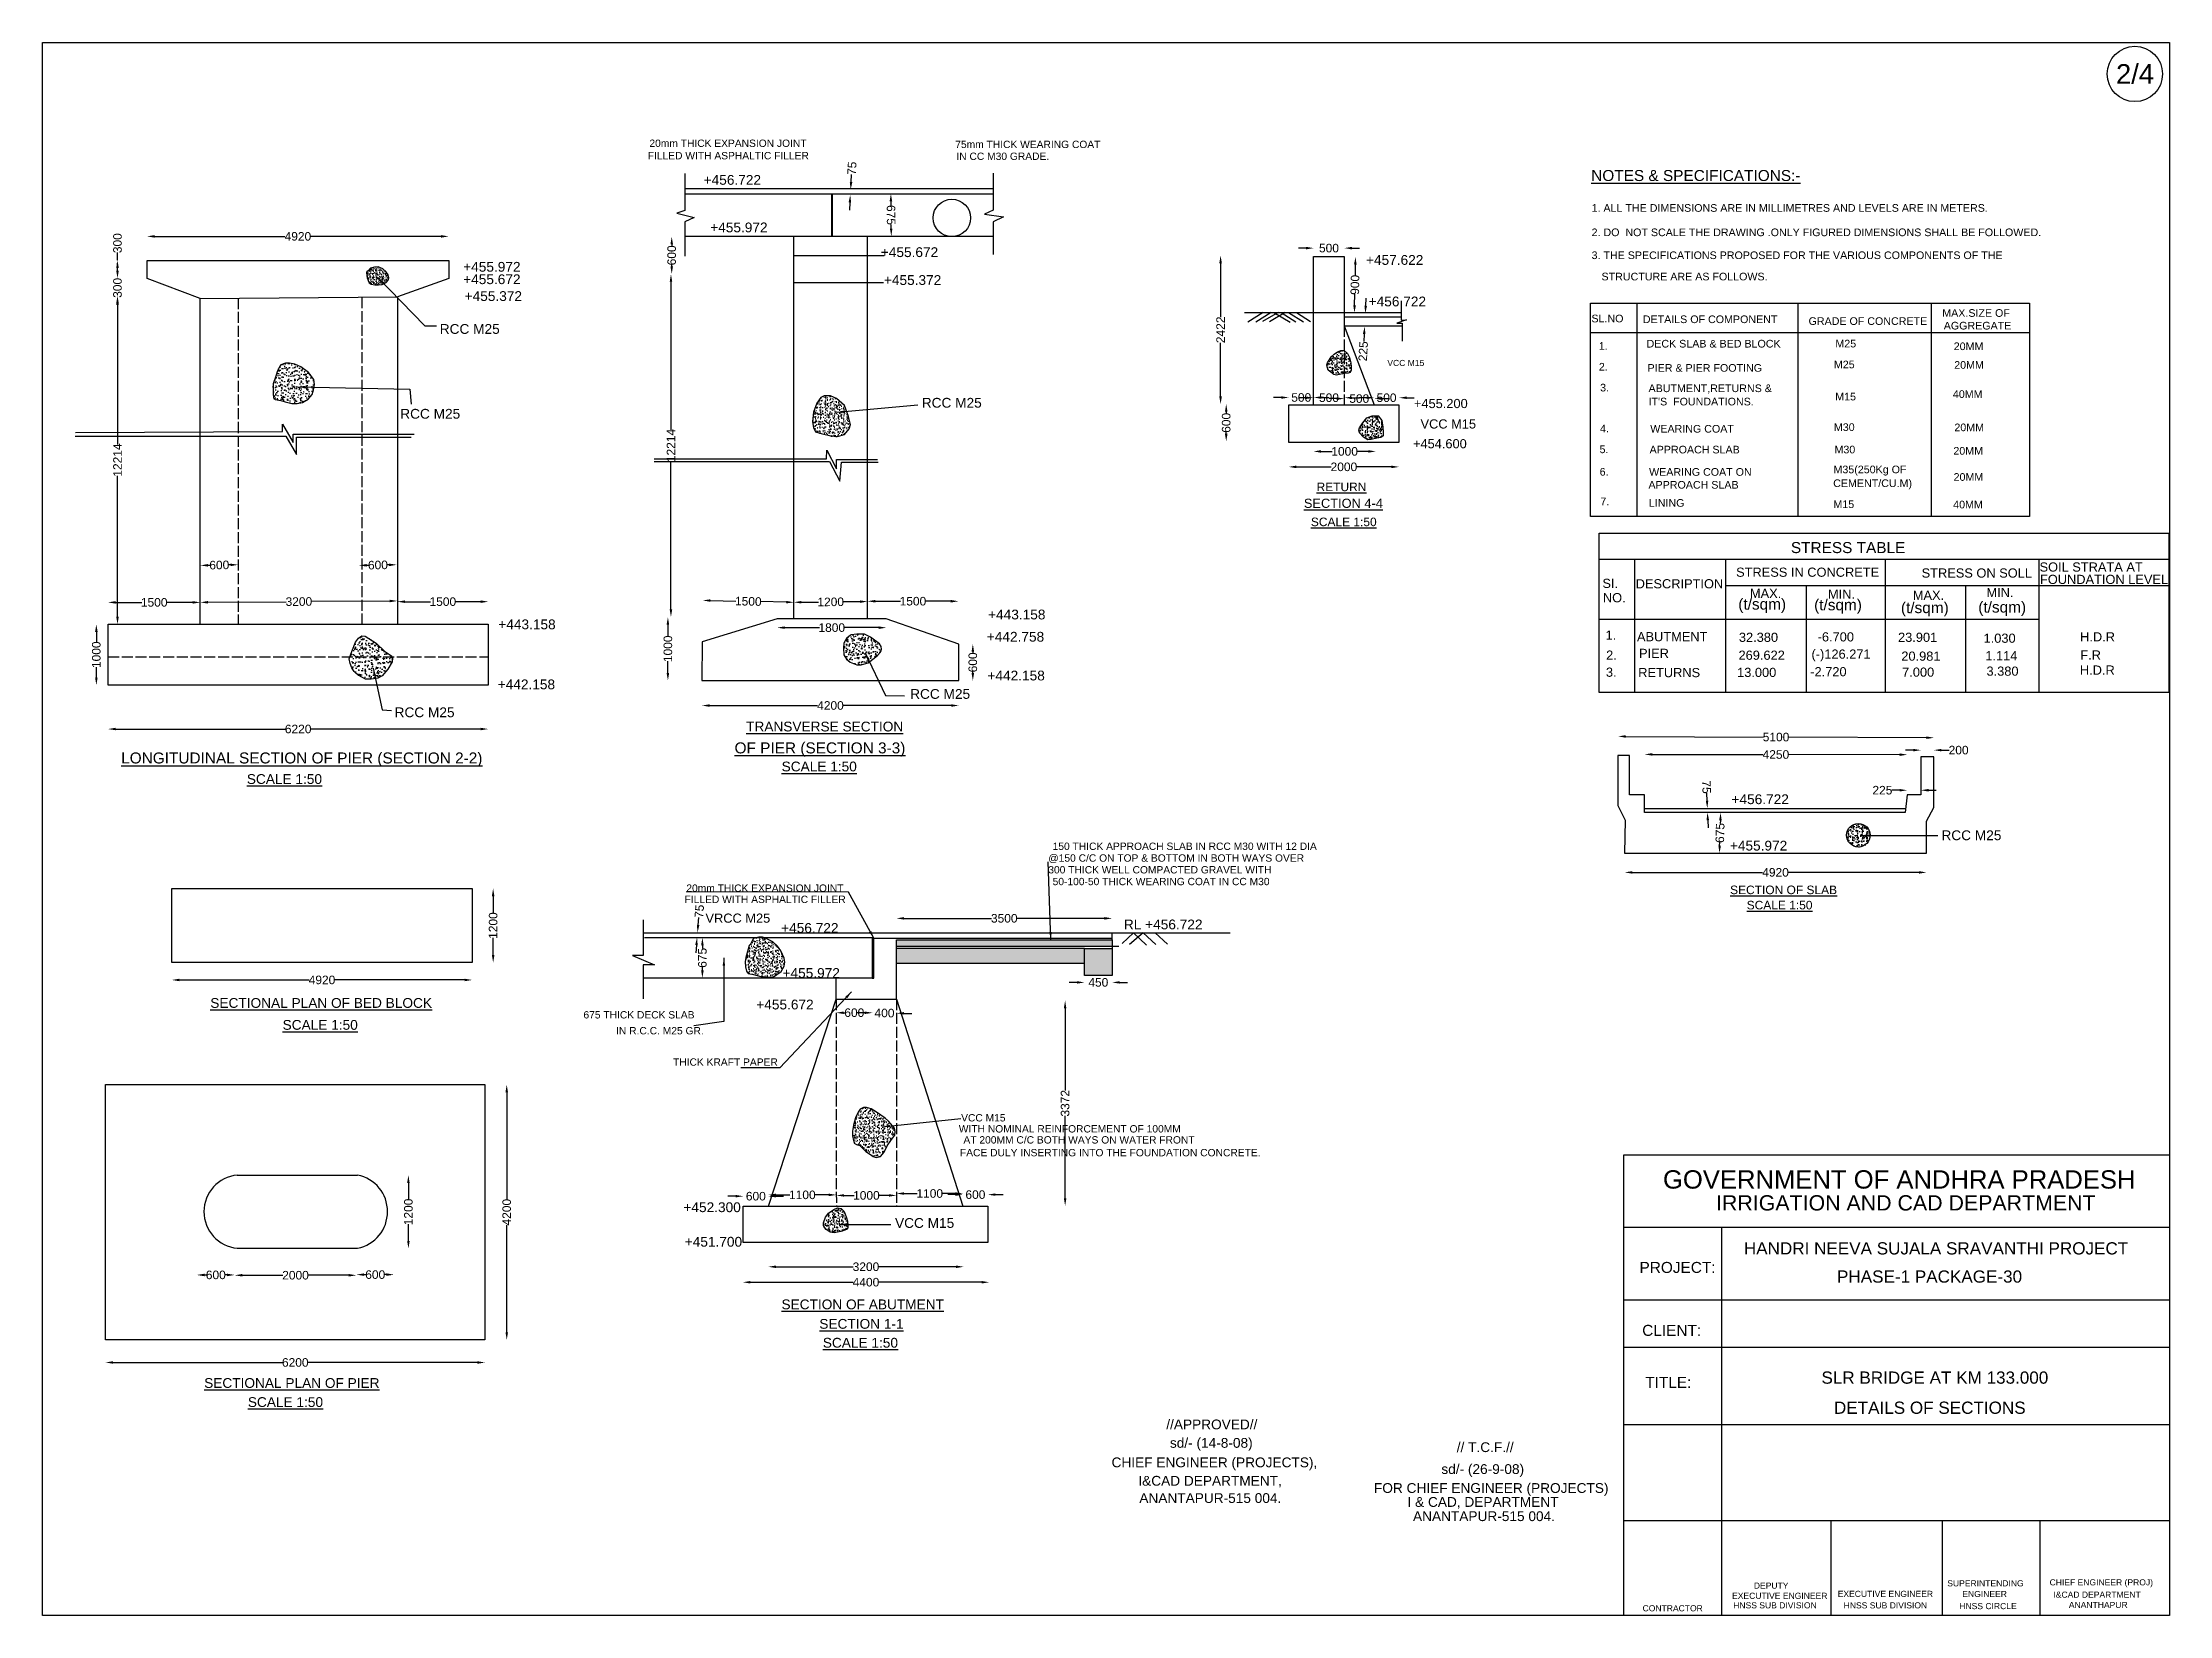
# Model space of a CAD drawing. Header units: millimetres. Extents: x 1974 to 36767, y 1603 to 27337.
import ezdxf

# ---------------------------------------------------------------- set-up
doc = ezdxf.new("R2010")
doc.units = ezdxf.units.MM
doc.header["$MEASUREMENT"] = 0
doc.linetypes.add('ACAD_ISO02W100', pattern=[15, 12, -3])
for name, color, linetype in [('DIMENSION', 7, 'Continuous'), ('DRAWING', 7, 'Continuous'), ('TEXT', 7, 'Continuous')]:
    doc.layers.add(name, color=color, linetype=linetype)
doc.styles.get("Standard").update_dxf_attribs({"font": 'arial.ttf'})
doc.dimstyles.get("Standard").update_dxf_attribs({"dimtxt": 140, "dimasz": 125, "dimexe": 0.18, "dimexo": 0.0625, "dimgap": 0.09, "dimtad": 0, "dimdec": 0, "dimzin": 0, "dimdsep": 46, "dimtxsty": 'Standard', "dimcen": 0.09, "dimse1": 1, "dimse2": 1, "dimadec": 0, "dimazin": 0, "dimtfac": 1, "dimtdec": 0, "dimtofl": 0, "dimtmove": 0, "dimatfit": 3, "dimfxl": 1, "dimtolj": 1, "dimtzin": 0, "dimarcsym": 0})
pattern_1 = [(50, (0, 0), (143.45204, -12.55043), [15, -165]), (355, (0, 0), (-27.7503, 150.4384), [12, -132]), (100.4514, (11.95, -1.05), (115.7019, 137.8879), [12.748, -140.2284]), (46.1842, (0, 40), (213.4482, -33.1038), [22.5, -247.5]), (96.6356, (17.79, 37.24), (186.9325, 194.8236), [19.122, -210.3426]), (351.1842, (0, 40), (186.9324, 194.8237), [18, -198]), (21, (20, 30), (119.3814, -80.5238), [15, -165]), (326, (20, 30), (48.6631, 145.03), [12, -132]), (71.4514, (29.95, 23.29), (168.0445, 64.5061), [12.748, -140.2284]), (37.5, (0, 0), (2.43197, 66.57877), [0, -130.4, 0, -134, 0, -132.5]), (7.5, (0, 0), (52.6139, 78.88234), [0, -76.4, 0, -127.4, 0, -50.5]), (327.5, (-44.6, 0), (106.76449, -4.51097), [0, -50, 0, -156, 0, -207]), (317.5, (-64.6, 0), (116.63723, 20.021), [0, -65, 0, -103.6, 0, -147])]
pattern_2 = [(50, (0, 0), (107.58903, -9.41282), [11.25, -123.75]), (355, (0, 0), (-20.8127, 112.82882), [9, -99]), (100.4514, (8.97, -0.78), (86.7764, 103.41593), [9.56103, -105.17132]), (46.1842, (0, 30), (160.08616, -24.82785), [16.875, -185.625]), (96.6356, (13.34, 27.93), (140.1994, 146.1177), [14.34154, -157.75695]), (351.1842, (0, 30), (140.1993, 146.1178), [13.5, -148.5]), (21, (15, 22.5), (89.53606, -60.39283), [11.25, -123.75]), (326, (15, 22.5), (36.4973, 108.7725), [9, -99]), (71.4514, (22.46, 17.47), (126.0334, 48.37957), [9.56103, -105.17132]), (37.5, (0, 0), (1.82398, 49.934078), [0, -97.8, 0, -100.5, 0, -99.375]), (7.5, (0, 0), (39.46043, 59.16176), [0, -57.3, 0, -95.55, 0, -37.875]), (327.5, (-33.45, 0), (80.073365, -3.38323), [0, -37.5, 0, -117, 0, -155.25]), (317.5, (-48.45, 0), (87.47793, 15.01575), [0, -48.75, 0, -77.7, 0, -110.25])]

msp = doc.modelspace()

# ---------------------------------------------------------------- texts
at = {"layer": 'DIMENSION', "insert": (32976.4, 14432.1), "char_height": 140, "attachment_point": 1}
msp.add_mtext('\\A1; ', dxfattribs=at)
at = {"layer": 'TEXT'}
for s, height, p in [('2/4', 320, (35893, 26662.9)), ('20mm THICK EXPANSION JOINT', 120, (11901.4, 25628.9)), ('FILLED WITH ASPHALTIC FILLER', 120, (11874.1, 25425.8)), ('75mm THICK WEARING COAT', 120, (16904.3, 25610.4)), ('IN CC M30 GRADE.', 120, (16922.9, 25415.9)), ('+456.722', 160, (12788.6, 25009.6)), ('%%UNOTES & SPECIFICATIONS:-', 180, (27308.1, 25071)), ('+455.972', 160, (12896, 24231.8)), ('1. ALL THE DIMENSIONS ARE IN MILLIMETRES AND LEVELS ARE IN METERS.', 125, (27314, 24567.7)), ('1. ALL THE DIMENSIONS ARE IN MILLIMETRES AND LEVELS ARE IN METERS.', 125, (27314, 24567.7)), ('2. DO  NOT SCALE THE DRAWING .ONLY FIGURED DIMENSIONS SHALL BE FOLLOWED.', 125, (27314, 24168.9)), ('+455.972', 160, (8854.9, 23587.2)), ('+455.672', 160, (15686.9, 23827)), ('+457.622', 160, (23623.7, 23699.6)), ('3. THE SPECIFICATIONS PROPOSED FOR THE VARIOUS COMPONENTS OF THE', 125, (27314, 23794)), ('+455.672', 160, (8854.9, 23383.9)), ('+455.372', 160, (15737.6, 23370.7)), ('STRUCTURE ARE AS FOLLOWS.', 125, (27476.3, 23445.3)), ('+455.372', 160, (8878.9, 23108.7)), ('+456.722', 160, (23667.2, 23020.2)), ('MAX.SIZE OF', 125, (33050.3, 22849.3)), ('RCC M25', 160, (8471.8, 22570.4)), ('SL.NO', 125, (27311.5, 22758.9)), ('DETAILS OF COMPONENT', 125, (28151.8, 22746.5)), ('GRADE OF CONCRETE', 125, (30863.5, 22716.8)), ('AGGREGATE', 125, (33074.7, 22642.1)), ('1.', 125, (27432, 22310.8)), ('DECK SLAB & BED BLOCK', 125, (28213.3, 22347.1)), ('M25', 125, (31301.8, 22348.5)), ('20MM', 125, (33237.9, 22304.9)), ('VCC M15', 100, (23972.4, 22044.6)), ('2.', 125, (27433.3, 21969.7)), ('PIER & PIER FOOTING', 125, (28230.2, 21950.9)), ('M25', 125, (31277.5, 22007)), ('20MM', 125, (33245.8, 21999.4)), ('3.', 125, (27453.4, 21628.5)), ('ABUTMENT,RETURNS &', 125, (28245.5, 21617.6)), ('M15', 125, (31299.6, 21481.7)), ('40MM', 125, (33224, 21522.6)), ('RCC M25', 160, (7825.3, 21182.8)), ('RCC M25', 160, (16356.7, 21362.9)), ('+455.200', 150, (24407.6, 21356)), ("IT'S  FOUNDATIONS.", 125, (28245.5, 21399.8)), ('VCC M15', 150, (24515.6, 21021.8)), ('4.', 125, (27451.9, 20959.2)), ('WEARING COAT', 125, (28273.8, 20954.8)), ('M30', 125, (31277.4, 20981.6)), ('20MM', 125, (33248.5, 20978.1)), ('+454.600', 150, (24392.2, 20698.1)), ('5.', 125, (27443.7, 20619.1)), ('APPROACH SLAB', 125, (28262.7, 20614.5)), ('M30', 125, (31287.5, 20615.3)), ('20MM', 125, (33232.4, 20594.1)), ('6.', 125, (27446.2, 20251.4)), ('WEARING COAT ON', 125, (28254.6, 20248.9)), ('CEMENT/CU.M)', 125, (31266.2, 20064.3)), ('M35(250Kg OF', 125, (31271.1, 20289.9)), ('20MM', 125, (33235.7, 20166.4)), ('%%USECTION 4-4', 150, (22607.5, 19723.9)), ('%%URETURN', 140, (22814.8, 19997.2)), ('7.', 125, (27457.7, 19766.7)), ('APPROACH SLAB', 125, (28243.9, 20038)), ('LINING', 125, (28251.3, 19742)), ('M15', 125, (31269.8, 19720.8)), ('40MM', 125, (33228.9, 19715.5)), ('%%USCALE 1:50', 140, (22721.8, 19424.2)), ('STRESS TABLE', 180, (30573.9, 18983.9)), ('SOIL STRATA AT', 150, (34641.8, 18681.2)), ('SI.', 150, (27491.1, 18413.7)), ('DESCRIPTION', 150, (28035.1, 18407.1)), ('STRESS IN CONCRETE', 150, (29678.1, 18596.4)), ('STRESS ON SOLL', 150, (32713, 18583)), ('FOUNDATION LEVEL', 150, (34649.1, 18478.7)), ('NO.', 150, (27498.9, 18179.4)), ('(t/sqm)', 180, (29713.3, 18059.6)), ('MAX.', 150, (29904.3, 18249.7)), ('(t/sqm)', 180, (30954, 18047.5)), ('MIN.', 150, (31180.8, 18236.4)), ('(t/sqm)', 180, (32374, 18001.8)), ('MAX.', 150, (32568.5, 18218.6)), ('(t/sqm)', 180, (33639.5, 18011.1)), ('MIN.', 150, (33773.5, 18263)), ('+443.158', 160, (9429.6, 17737.6)), ('+443.158', 160, (17441.5, 17898.9)), ('+442.758', 160, (17420.7, 17534.9)), ('1.', 150, (27542.4, 17566.8)), ('ABUTMENT', 150, (28056.4, 17540.9)), ('PIER', 150, (28090, 17268.3)), ('32.380', 150, (29723.5, 17531.5)), ('(-)126.271', 150, (30911.2, 17256.6)), ('-6.700', 150, (31011.8, 17538.2)), ('23.901', 150, (32327, 17531.5)), ('1.030', 150, (33726, 17516.5)), ('H.D.R', 150, (35305.4, 17538.5)), ('+442.158', 160, (17431.1, 16900.6)), ('3.', 150, (27548.2, 16960.6)), ('2.', 150, (27551.1, 17239.5)), ('RETURNS', 150, (28077.1, 16954.1)), ('13.000', 150, (29694.3, 16957.3)), ('269.622', 150, (29717.5, 17238.4)), ('-2.720', 150, (30891, 16968.3)), ('20.981', 150, (32380.7, 17223.1)), ('7.000', 150, (32394.1, 16961.6)), ('1.114', 150, (33754.5, 17229.9)), ('3.380', 150, (33773.8, 16977.7)), ('H.D.R', 150, (35302, 16995.3)), ('F.R', 150, (35308.8, 17241.5)), ('+442.158', 160, (9419.7, 16755.8)), ('RCC M25', 160, (16166.7, 16599.3)), ('RCC M25', 160, (7733.1, 16298.8)), ('%%UTRANSVERSE SECTION', 160, (13483, 16066.2)), ('%%ULONGITUDINAL SECTION OF PIER (SECTION 2-2)', 180, (3259.8, 15541.9)), ('%%UOF PIER (SECTION 3-3)', 180, (13294.4, 15706.7)), ('%%USCALE 1:50', 160, (5315.6, 15207.2)), ('%%USCALE 1:50', 160, (14064.3, 15412.6)), ('+456.722', 160, (29602.5, 14876.7)), ('+455.972', 160, (29576.3, 14117.4)), ('RCC M25', 160, (33037.1, 14287)), ('@150 C/C ON TOP & BOTTOM IN BOTH WAYS OVER', 120, (18426.1, 13935.3)), ('150 THICK APPROACH SLAB IN RCC M30 WITH 12 DIA', 120, (18497, 14127.6)), ('300 THICK WELL COMPACTED GRAVEL WITH', 120, (18426.1, 13743)), ('50-100-50 THICK WEARING COAT IN CC M30', 120, (18497, 13550.7)), ('FILLED WITH ASPHALTIC FILLER', 120, (12476.4, 13259.2)), ('20mm THICK EXPANSION JOINT', 120, (12505.2, 13442.8)), ('%%USECTION OF SLAB', 140, (29579.8, 13404.1)), ('%%USCALE 1:50', 140, (29851.1, 13154.8)), ('VRCC M25', 150, (12818.6, 12936.6)), ('+456.722', 160, (14056.3, 12770.4)), ('RL +456.722', 160, (19663.2, 12828.3)), ('+455.972', 160, (14078.8, 12033.9)), ('%%USECTIONAL PLAN OF BED BLOCK', 160, (4718.4, 11544)), ('675 THICK DECK SLAB', 120, (10822.3, 11370.4)), ('+455.672', 160, (13649.6, 11518.3)), ('%%USCALE 1:50', 160, (5900.9, 11185.3)), ('IN R.C.C. M25 GR.', 120, (11355.9, 11110)), ('THICK KRAFT PAPER', 120, (12287.4, 10597.4)), ('VCC M15', 120, (17000.4, 9685.6)), ('WITH NOMINAL REINFORCEMENT OF 100MM', 120, (16962.3, 9504.9)), ('AT 200MM C/C BOTH WAYS ON WATER FRONT', 120, (17038.5, 9324.3)), ('FACE DULY INSERTING INTO THE FOUNDATION CONCRETE.', 120, (16981.4, 9115.1)), ('GOVERNMENT OF ANDHRA PRADESH', 300, (28481.7, 8586.9)), ('+452.300', 160, (12457.9, 8202.1)), ('IRRIGATION AND CAD DEPARTMENT', 250, (29349.8, 8228.6)), ('VCC M15', 160, (15919.3, 7944.4)), ('+451.700', 160, (12479.2, 7636.8)), ('HANDRI NEEVA SUJALA SRAVANTHI PROJECT', 200, (29805.2, 7509)), ('PROJECT:', 180, (28098.1, 7207.1)), ('PHASE-1 PACKAGE-30', 200, (31328.7, 7048)), ('%%USECTION OF ABUTMENT', 160, (14062, 6612.8)), ('%%USECTION 1-1', 160, (14681, 6293.9)), ('CLIENT:', 180, (28141.8, 6177.3)), ('%%USCALE 1:50', 160, (14737.9, 5984.8)), ('SLR BRIDGE AT KM 133.000', 200, (31074.1, 5394.9)), ('%%USECTIONAL PLAN OF PIER', 160, (4617.7, 5326.4)), ('TITLE:', 180, (28191.3, 5327.3)), ('%%USCALE 1:50', 160, (5332.2, 5014.3)), ('DETAILS OF SECTIONS', 200, (31278.6, 4902)), ('//APPROVED//', 160, (20356.2, 4648.8)), ('CHIEF ENGINEER (PROJECTS),', 160, (19461.2, 4028)), ('sd/- (14-8-08)', 160, (20415.9, 4347)), ('// T.C.F.//', 160, (25108.1, 4276.5)), ('I&CAD DEPARTMENT,', 160, (19899.6, 3726.6)), ('sd/- (26-9-08)', 160, (24856.2, 3918)), ('ANANTAPUR-515 004.', 160, (19915.7, 3444)), ('FOR CHIEF ENGINEER (PROJECTS)', 160, (23753.6, 3608.2)), ('I & CAD, DEPARTMENT', 160, (24302.4, 3380.2)), ('ANANTAPUR-515 004.', 160, (24392.4, 3147.5)), ('DEPUTY', 100, (29968, 2042)), ('SUPERINTENDING', 100, (33132.1, 2078.9)), ('CHIEF ENGINEER (PROJ)', 100, (34806.3, 2095.2)), ('CONTRACTOR', 100, (28147.9, 1671.3)), ('EXECUTIVE ENGINEER', 100, (29612, 1875)), ('HNSS SUB DIVISION', 100, (29630.6, 1719.2)), ('EXECUTIVE ENGINEER', 100, (31339.5, 1906.4)), ('HNSS SUB DIVISION', 100, (31437.4, 1718.6)), ('HNSS CIRCLE', 100, (33329.1, 1706.6)), ('ENGINEER', 100, (33378.7, 1904.8)), ('I&CAD DEPARTMENT', 100, (34868.8, 1893.8)), ('ANANTHAPUR', 100, (35120.7, 1726.1))]:
    msp.add_text(s, height=height, dxfattribs=at).set_placement(p)

# ---------------------------------------------------------------- blocks, each defined once
blk = doc.blocks.new('*D2')
at = {"layer": 'Defpoints', "color": 0, "transparency": 16777216}
for p in [(8618, 24165), (3684, 23770), (8618, 23770)]:
    blk.add_point(p, dxfattribs=at)
at = {"layer": 'DIMENSION', "color": 0, "lineweight": -2, "transparency": 16777216}
for p, q in [((3809, 24165), (5939, 24165)), ((8493, 24165), (6362, 24165))]:
    blk.add_line(p, q, dxfattribs=at)
at = {"layer": 'DIMENSION', "color": 0, "transparency": 16777216}
for points in [[(3809, 24186), (3809, 24144), (3684, 24165)], [(8493, 24186), (8493, 24144), (8618, 24165)]]:
    blk.add_solid(points, dxfattribs=at)
at = {"layer": 'DIMENSION', "color": 0, "transparency": 16777216, "insert": (6151, 24165), "char_height": 140, "attachment_point": 5}
blk.add_mtext('\\A1;4920', dxfattribs=at)
blk = doc.blocks.new('*D3')
at = {"layer": 'Defpoints', "color": 0, "transparency": 16777216}
for p in [(3045, 16823), (9265, 16823), (9265, 16105)]:
    blk.add_point(p, dxfattribs=at)
at = {"layer": 'DIMENSION', "color": 0, "lineweight": -2, "transparency": 16777216}
for p, q in [((3170, 16105), (5946, 16105)), ((9140, 16105), (6364, 16105))]:
    blk.add_line(p, q, dxfattribs=at)
at = {"layer": 'DIMENSION', "color": 0, "transparency": 16777216}
for points in [[(3170, 16126), (3170, 16085), (3045, 16105)], [(9140, 16126), (9140, 16085), (9265, 16105)]]:
    blk.add_solid(points, dxfattribs=at)
at = {"layer": 'DIMENSION', "color": 0, "transparency": 16777216, "insert": (6155, 16105), "char_height": 140, "attachment_point": 5}
blk.add_mtext('\\A1;6220', dxfattribs=at)
blk = doc.blocks.new('*D4')
at = {"layer": 'Defpoints', "color": 0, "transparency": 16777216}
for p in [(2854, 17819), (3045, 17819), (3045, 16823)]:
    blk.add_point(p, dxfattribs=at)
at = {"layer": 'DIMENSION', "color": 0, "lineweight": -2, "transparency": 16777216}
for p, q in [((2854, 17694), (2854, 17524)), ((2854, 16948), (2854, 17119))]:
    blk.add_line(p, q, dxfattribs=at)
at = {"layer": 'DIMENSION', "color": 0, "transparency": 16777216}
for points in [[(2833, 17694), (2875, 17694), (2854, 17819)], [(2833, 16948), (2875, 16948), (2854, 16823)]]:
    blk.add_solid(points, dxfattribs=at)
at = {"layer": 'DIMENSION', "color": 0, "transparency": 16777216, "insert": (2854, 17321), "char_height": 140, "attachment_point": 5, "rotation": 90}
blk.add_mtext('\\A1;1000', dxfattribs=at)
blk = doc.blocks.new('*D5')
at = {"layer": 'Defpoints', "color": 0, "transparency": 16777216}
for p in [(4555, 18177), (3045, 17819), (4555, 17819)]:
    blk.add_point(p, dxfattribs=at)
at = {"layer": 'DIMENSION', "color": 0, "lineweight": -2, "transparency": 16777216}
for p, q in [((3170, 18177), (3598, 18177)), ((4430, 18177), (4002, 18177))]:
    blk.add_line(p, q, dxfattribs=at)
at = {"layer": 'DIMENSION', "color": 0, "transparency": 16777216}
for points in [[(3170, 18198), (3170, 18156), (3045, 18177)], [(4430, 18198), (4430, 18156), (4555, 18177)]]:
    blk.add_solid(points, dxfattribs=at)
at = {"layer": 'DIMENSION', "color": 0, "transparency": 16777216, "insert": (3800, 18177), "char_height": 140, "attachment_point": 5}
blk.add_mtext('\\A1;1500', dxfattribs=at)
blk = doc.blocks.new('*D6')
at = {"layer": 'Defpoints', "color": 0, "transparency": 16777216}
for p in [(4555, 18821), (5173, 18832), (5174, 18793)]:
    blk.add_point(p, dxfattribs=at)
at = {"layer": 'DIMENSION', "color": 0, "lineweight": -2, "transparency": 16777216}
for p, q in [((5049, 18791), (5019, 18791)), ((4680, 18784), (4710, 18785))]:
    blk.add_line(p, q, dxfattribs=at)
at = {"layer": 'DIMENSION', "color": 0, "transparency": 16777216}
for points in [[(4680, 18805), (4681, 18763), (4555, 18782)], [(5048, 18812), (5049, 18770), (5174, 18793)]]:
    blk.add_solid(points, dxfattribs=at)
at = {"layer": 'DIMENSION', "color": 0, "transparency": 16777216, "insert": (4865, 18788), "char_height": 140, "attachment_point": 5, "rotation": 1.0738}
blk.add_mtext('\\A1;600', dxfattribs=at)
blk = doc.blocks.new('*D7')
at = {"layer": 'Defpoints', "color": 0, "transparency": 16777216}
for p in [(4555, 18177), (7779, 18201), (7779, 18200)]:
    blk.add_point(p, dxfattribs=at)
at = {"layer": 'DIMENSION', "color": 0, "lineweight": -2, "transparency": 16777216}
for p, q in [((4680, 18179), (5958, 18188)), ((7654, 18200), (6376, 18191))]:
    blk.add_line(p, q, dxfattribs=at)
at = {"layer": 'DIMENSION', "color": 0, "transparency": 16777216}
for points in [[(4679, 18200), (4680, 18158), (4555, 18178)], [(7654, 18221), (7654, 18179), (7779, 18201)]]:
    blk.add_solid(points, dxfattribs=at)
at = {"layer": 'DIMENSION', "color": 0, "transparency": 16777216, "insert": (6167, 18190), "char_height": 140, "attachment_point": 5, "rotation": 0.412}
blk.add_mtext('\\A1;3200', dxfattribs=at)
blk = doc.blocks.new('*D8')
at = {"layer": 'Defpoints', "color": 0, "transparency": 16777216}
for p in [(9265, 18189), (7779, 17819), (9265, 17819)]:
    blk.add_point(p, dxfattribs=at)
at = {"layer": 'DIMENSION', "color": 0, "lineweight": -2, "transparency": 16777216}
for p, q in [((7904, 18189), (8320, 18189)), ((9140, 18189), (8725, 18189))]:
    blk.add_line(p, q, dxfattribs=at)
at = {"layer": 'DIMENSION', "color": 0, "transparency": 16777216}
for points in [[(7904, 18210), (7904, 18168), (7779, 18189)], [(9140, 18210), (9140, 18168), (9265, 18189)]]:
    blk.add_solid(points, dxfattribs=at)
at = {"layer": 'DIMENSION', "color": 0, "transparency": 16777216, "insert": (8522, 18189), "char_height": 140, "attachment_point": 5}
blk.add_mtext('\\A1;1500', dxfattribs=at)
blk = doc.blocks.new('*D9')
at = {"layer": 'Defpoints', "color": 0, "transparency": 16777216}
for p in [(7150, 18821), (7768, 18832), (7769, 18793)]:
    blk.add_point(p, dxfattribs=at)
at = {"layer": 'DIMENSION', "color": 0, "lineweight": -2, "transparency": 16777216}
for p, q in [((7644, 18791), (7615, 18791)), ((7275, 18784), (7305, 18785))]:
    blk.add_line(p, q, dxfattribs=at)
at = {"layer": 'DIMENSION', "color": 0, "transparency": 16777216}
for points in [[(7275, 18805), (7276, 18763), (7150, 18782)], [(7644, 18812), (7644, 18770), (7769, 18793)]]:
    blk.add_solid(points, dxfattribs=at)
at = {"layer": 'DIMENSION', "color": 0, "transparency": 16777216, "insert": (7460, 18788), "char_height": 140, "attachment_point": 5, "rotation": 1.0738}
blk.add_mtext('\\A1;600', dxfattribs=at)
blk = doc.blocks.new('*D10')
at = {"layer": 'Defpoints', "color": 0, "transparency": 16777216}
for p in [(3045, 23193), (3200, 23193), (3045, 17819)]:
    blk.add_point(p, dxfattribs=at)
at = {"layer": 'DIMENSION', "color": 0, "lineweight": -2, "transparency": 16777216}
for p, q in [((3200, 23068), (3200, 20763)), ((3200, 17944), (3200, 20250))]:
    blk.add_line(p, q, dxfattribs=at)
at = {"layer": 'DIMENSION', "color": 0, "transparency": 16777216}
for points in [[(3179, 23068), (3221, 23068), (3200, 23193)], [(3179, 17944), (3221, 17944), (3200, 17819)]]:
    blk.add_solid(points, dxfattribs=at)
at = {"layer": 'DIMENSION', "color": 0, "transparency": 16777216, "insert": (3200, 20506), "char_height": 140, "attachment_point": 5, "rotation": 90}
blk.add_mtext('\\A1;12214', dxfattribs=at)
blk = doc.blocks.new('*D11')
at = {"layer": 'Defpoints', "color": 0, "transparency": 16777216}
for p in [(2746, 23479), (2746, 23167), (3200, 23167)]:
    blk.add_point(p, dxfattribs=at)
at = {"layer": 'DIMENSION', "color": 0, "lineweight": -2, "transparency": 16777216}
for p, q in [((3200, 23604), (3200, 23729)), ((3200, 23042), (3200, 22917))]:
    blk.add_line(p, q, dxfattribs=at)
at = {"layer": 'DIMENSION', "color": 0, "transparency": 16777216}
for points in [[(3179, 23604), (3221, 23604), (3200, 23479)], [(3179, 23042), (3221, 23042), (3200, 23167)]]:
    blk.add_solid(points, dxfattribs=at)
at = {"layer": 'DIMENSION', "color": 0, "transparency": 16777216, "insert": (3200, 23323), "char_height": 140, "attachment_point": 5, "rotation": 90}
blk.add_mtext('\\A1;300', dxfattribs=at)
blk = doc.blocks.new('*D12')
at = {"layer": 'Defpoints', "color": 0, "transparency": 16777216}
for p in [(2746, 23774), (3200, 23774), (2746, 23479)]:
    blk.add_point(p, dxfattribs=at)
at = {"layer": 'DIMENSION', "color": 0, "lineweight": -2, "transparency": 16777216}
for p, q in [((3200, 23774), (3200, 23899)), ((3200, 23604), (3200, 23649))]:
    blk.add_line(p, q, dxfattribs=at)
at = {"layer": 'DIMENSION', "color": 0, "transparency": 16777216}
for points in [[(3179, 23649), (3221, 23649), (3200, 23774)], [(3179, 23604), (3221, 23604), (3200, 23479)]]:
    blk.add_solid(points, dxfattribs=at)
at = {"layer": 'DIMENSION', "color": 0, "transparency": 16777216, "insert": (3200, 24054), "char_height": 140, "attachment_point": 5, "rotation": 90}
blk.add_mtext('\\A1;300', dxfattribs=at)
blk = doc.blocks.new('*D13')
at = {"layer": 'Defpoints', "color": 0, "transparency": 16777216}
for p in [(12761, 16897), (16965, 16897), (16965, 16490)]:
    blk.add_point(p, dxfattribs=at)
at = {"layer": 'DIMENSION', "color": 0, "lineweight": -2, "transparency": 16777216}
for p, q in [((12886, 16490), (14651, 16490)), ((16840, 16490), (15075, 16490))]:
    blk.add_line(p, q, dxfattribs=at)
at = {"layer": 'DIMENSION', "color": 0, "transparency": 16777216}
for points in [[(12886, 16510), (12886, 16469), (12761, 16490)], [(16840, 16510), (16840, 16469), (16965, 16490)]]:
    blk.add_solid(points, dxfattribs=at)
at = {"layer": 'DIMENSION', "color": 0, "transparency": 16777216, "insert": (14863, 16490), "char_height": 140, "attachment_point": 5}
blk.add_mtext('\\A1;4200', dxfattribs=at)
blk = doc.blocks.new('*D14')
at = {"layer": 'Defpoints', "color": 0, "transparency": 16777216}
for p in [(12204, 17938), (12761, 17938), (12761, 16897)]:
    blk.add_point(p, dxfattribs=at)
at = {"layer": 'DIMENSION', "color": 0, "lineweight": -2, "transparency": 16777216}
for p, q in [((12204, 17813), (12204, 17620)), ((12204, 17022), (12204, 17215))]:
    blk.add_line(p, q, dxfattribs=at)
at = {"layer": 'DIMENSION', "color": 0, "transparency": 16777216}
for points in [[(12183, 17813), (12224, 17813), (12204, 17938)], [(12183, 17022), (12224, 17022), (12204, 16897)]]:
    blk.add_solid(points, dxfattribs=at)
at = {"layer": 'DIMENSION', "color": 0, "transparency": 16777216, "insert": (12204, 17418), "char_height": 140, "attachment_point": 5, "rotation": 90}
blk.add_mtext('\\A1;1000', dxfattribs=at)
blk = doc.blocks.new('*D15')
at = {"layer": 'Defpoints', "color": 0, "transparency": 16777216}
for p in [(16965, 17494), (17192, 17494), (16965, 16897)]:
    blk.add_point(p, dxfattribs=at)
at = {"layer": 'DIMENSION', "color": 0, "lineweight": -2, "transparency": 16777216}
for p, q in [((17192, 17369), (17192, 17350)), ((17192, 17022), (17192, 17041))]:
    blk.add_line(p, q, dxfattribs=at)
at = {"layer": 'DIMENSION', "color": 0, "transparency": 16777216}
for points in [[(17171, 17369), (17213, 17369), (17192, 17494)], [(17171, 17022), (17213, 17022), (17192, 16897)]]:
    blk.add_solid(points, dxfattribs=at)
at = {"layer": 'DIMENSION', "color": 0, "transparency": 16777216, "insert": (17192, 17196), "char_height": 140, "attachment_point": 5, "rotation": 90}
blk.add_mtext('\\A1;600', dxfattribs=at)
blk = doc.blocks.new('*D16')
at = {"layer": 'Defpoints', "color": 0, "transparency": 16777216}
for p in [(13991, 17907), (15777, 17907), (15777, 17764)]:
    blk.add_point(p, dxfattribs=at)
at = {"layer": 'DIMENSION', "color": 0, "lineweight": -2, "transparency": 16777216}
for p, q in [((14116, 17764), (14682, 17764)), ((15652, 17764), (15086, 17764))]:
    blk.add_line(p, q, dxfattribs=at)
at = {"layer": 'DIMENSION', "color": 0, "transparency": 16777216}
for points in [[(14116, 17785), (14116, 17743), (13991, 17764)], [(15652, 17785), (15652, 17743), (15777, 17764)]]:
    blk.add_solid(points, dxfattribs=at)
at = {"layer": 'DIMENSION', "color": 0, "transparency": 16777216, "insert": (14884, 17764), "char_height": 140, "attachment_point": 5}
blk.add_mtext('\\A1;1800', dxfattribs=at)
blk = doc.blocks.new('*D17')
at = {"layer": 'Defpoints', "color": 0, "transparency": 16777216}
for p in [(12773, 18212), (14264, 18180), (14264, 18179)]:
    blk.add_point(p, dxfattribs=at)
at = {"layer": 'DIMENSION', "color": 0, "lineweight": -2, "transparency": 16777216}
for p, q in [((12898, 18208), (13316, 18199)), ((14139, 18181), (13721, 18190))]:
    blk.add_line(p, q, dxfattribs=at)
at = {"layer": 'DIMENSION', "color": 0, "transparency": 16777216}
for points in [[(12898, 18228), (12898, 18187), (12773, 18210)], [(14140, 18202), (14139, 18160), (14264, 18179)]]:
    blk.add_solid(points, dxfattribs=at)
at = {"layer": 'DIMENSION', "color": 0, "transparency": 16777216, "insert": (13519, 18194), "char_height": 140, "attachment_point": 5, "rotation": 358.7861}
blk.add_mtext('\\A1;1500', dxfattribs=at)
blk = doc.blocks.new('*D18')
at = {"layer": 'Defpoints', "color": 0, "transparency": 16777216}
for p in [(14264, 18179), (15470, 18191), (15470, 18191)]:
    blk.add_point(p, dxfattribs=at)
at = {"layer": 'DIMENSION', "color": 0, "lineweight": -2, "transparency": 16777216}
for p, q in [((14389, 18180), (14665, 18183)), ((15345, 18189), (15069, 18187))]:
    blk.add_line(p, q, dxfattribs=at)
at = {"layer": 'DIMENSION', "color": 0, "transparency": 16777216}
for points in [[(14389, 18201), (14389, 18159), (14264, 18179)], [(15345, 18210), (15345, 18169), (15470, 18191)]]:
    blk.add_solid(points, dxfattribs=at)
at = {"layer": 'DIMENSION', "color": 0, "transparency": 16777216, "insert": (14867, 18185), "char_height": 140, "attachment_point": 5, "rotation": 0.579}
blk.add_mtext('\\A1;1200', dxfattribs=at)
blk = doc.blocks.new('*D19')
at = {"layer": 'Defpoints', "color": 0, "transparency": 16777216}
for p in [(15470, 18191), (16955, 18196), (16955, 18191)]:
    blk.add_point(p, dxfattribs=at)
at = {"layer": 'DIMENSION', "color": 0, "lineweight": -2, "transparency": 16777216}
for p, q in [((15595, 18196), (16010, 18196)), ((16830, 18196), (16415, 18196))]:
    blk.add_line(p, q, dxfattribs=at)
at = {"layer": 'DIMENSION', "color": 0, "transparency": 16777216}
for points in [[(15595, 18217), (15595, 18175), (15470, 18196)], [(16830, 18217), (16830, 18175), (16955, 18196)]]:
    blk.add_solid(points, dxfattribs=at)
at = {"layer": 'DIMENSION', "color": 0, "transparency": 16777216, "insert": (16212, 18196), "char_height": 140, "attachment_point": 5}
blk.add_mtext('\\A1;1500', dxfattribs=at)
blk = doc.blocks.new('*D20')
at = {"layer": 'Defpoints', "color": 0, "transparency": 16777216}
for p in [(12204, 23549), (12254, 23549), (12204, 17938)]:
    blk.add_point(p, dxfattribs=at)
at = {"layer": 'DIMENSION', "color": 0, "lineweight": -2, "transparency": 16777216}
for p, q in [((12254, 23424), (12254, 21000)), ((12254, 18063), (12254, 20487))]:
    blk.add_line(p, q, dxfattribs=at)
at = {"layer": 'DIMENSION', "color": 0, "transparency": 16777216}
for points in [[(12233, 23424), (12274, 23424), (12254, 23549)], [(12233, 18063), (12274, 18063), (12254, 17938)]]:
    blk.add_solid(points, dxfattribs=at)
at = {"layer": 'DIMENSION', "color": 0, "transparency": 16777216, "insert": (12254, 20744), "char_height": 140, "attachment_point": 5, "rotation": 90}
blk.add_mtext('\\A1;12214', dxfattribs=at)
blk = doc.blocks.new('*D21')
at = {"layer": 'Defpoints', "color": 0, "transparency": 16777216}
for p in [(12254, 24161), (12266, 24161), (12254, 23549)]:
    blk.add_point(p, dxfattribs=at)
at = {"layer": 'DIMENSION', "color": 0, "lineweight": -2, "transparency": 16777216}
for p, q in [((12266, 24036), (12266, 24010)), ((12266, 23674), (12266, 23700))]:
    blk.add_line(p, q, dxfattribs=at)
at = {"layer": 'DIMENSION', "color": 0, "transparency": 16777216}
for points in [[(12246, 24036), (12287, 24036), (12266, 24161)], [(12246, 23674), (12287, 23674), (12266, 23549)]]:
    blk.add_solid(points, dxfattribs=at)
at = {"layer": 'DIMENSION', "color": 0, "transparency": 16777216, "insert": (12266, 23855), "char_height": 140, "attachment_point": 5, "rotation": 90}
blk.add_mtext('\\A1;600', dxfattribs=at)
blk = doc.blocks.new('*D22')
at = {"layer": 'Defpoints', "color": 0, "transparency": 16777216}
for p in [(15851, 24863), (15877, 24863), (15884, 24167)]:
    blk.add_point(p, dxfattribs=at)
at = {"layer": 'DIMENSION', "color": 0, "lineweight": -2, "transparency": 16777216}
for p, q in [((15852, 24738), (15853, 24671)), ((15856, 24292), (15856, 24359))]:
    blk.add_line(p, q, dxfattribs=at)
at = {"layer": 'DIMENSION', "color": 0, "transparency": 16777216}
for points in [[(15873, 24738), (15831, 24738), (15851, 24863)], [(15877, 24292), (15836, 24292), (15858, 24167)]]:
    blk.add_solid(points, dxfattribs=at)
at = {"layer": 'DIMENSION', "color": 0, "transparency": 16777216, "insert": (15854, 24515), "char_height": 140, "attachment_point": 5, "rotation": 270.5415}
blk.add_mtext('\\A1;675', dxfattribs=at)
blk = doc.blocks.new('*D23')
at = {"layer": 'Defpoints', "color": 0, "transparency": 16777216}
for p in [(14886, 24863), (14891, 24948), (15193, 24929)]:
    blk.add_point(p, dxfattribs=at)
at = {"layer": 'DIMENSION', "color": 0, "lineweight": -2, "transparency": 16777216}
for p, q in [((15200, 25054), (15208, 25179)), ((15180, 24720), (15172, 24595))]:
    blk.add_line(p, q, dxfattribs=at)
at = {"layer": 'DIMENSION', "color": 0, "transparency": 16777216}
for points in [[(15179, 25055), (15221, 25053), (15193, 24929)], [(15159, 24721), (15201, 24719), (15187, 24845)]]:
    blk.add_solid(points, dxfattribs=at)
at = {"layer": 'DIMENSION', "color": 0, "transparency": 16777216, "insert": (15214, 25279), "char_height": 140, "attachment_point": 5, "rotation": 86.5135}
blk.add_mtext('\\A1;75', dxfattribs=at)
blk = doc.blocks.new('*D24')
at = {"layer": 'Defpoints', "color": 0, "transparency": 16777216}
for p in [(22361, 20790), (24163, 20790), (24163, 20394)]:
    blk.add_point(p, dxfattribs=at)
at = {"layer": 'DIMENSION', "color": 0, "lineweight": -2, "transparency": 16777216}
for p, q in [((22486, 20394), (23052, 20394)), ((24038, 20394), (23472, 20394))]:
    blk.add_line(p, q, dxfattribs=at)
at = {"layer": 'DIMENSION', "color": 0, "transparency": 16777216}
for points in [[(22486, 20415), (22486, 20373), (22361, 20394)], [(24038, 20415), (24038, 20373), (24163, 20394)]]:
    blk.add_solid(points, dxfattribs=at)
at = {"layer": 'DIMENSION', "color": 0, "transparency": 16777216, "insert": (23262, 20394), "char_height": 140, "attachment_point": 5}
blk.add_mtext('\\A1;2000', dxfattribs=at)
blk = doc.blocks.new('*D25')
at = {"layer": 'Defpoints', "color": 0, "transparency": 16777216}
for p in [(22764, 20790), (23785, 20790), (23785, 20647)]:
    blk.add_point(p, dxfattribs=at)
at = {"layer": 'DIMENSION', "color": 0, "lineweight": -2, "transparency": 16777216}
for p, q in [((22889, 20647), (23072, 20647)), ((23660, 20647), (23477, 20647))]:
    blk.add_line(p, q, dxfattribs=at)
at = {"layer": 'DIMENSION', "color": 0, "transparency": 16777216}
for points in [[(22889, 20668), (22889, 20626), (22764, 20647)], [(23660, 20668), (23660, 20626), (23785, 20647)]]:
    blk.add_solid(points, dxfattribs=at)
at = {"layer": 'DIMENSION', "color": 0, "transparency": 16777216, "insert": (23274, 20647), "char_height": 140, "attachment_point": 5}
blk.add_mtext('\\A1;1000', dxfattribs=at)
blk = doc.blocks.new('*D26')
at = {"layer": 'Defpoints', "color": 0, "transparency": 16777216}
for p in [(22361, 21408), (22767, 21529), (22767, 21408)]:
    blk.add_point(p, dxfattribs=at)
at = {"layer": 'DIMENSION', "color": 0, "lineweight": -2, "transparency": 16777216}
for p, q in [((22236, 21529), (22111, 21529)), ((22892, 21529), (23017, 21529))]:
    blk.add_line(p, q, dxfattribs=at)
at = {"layer": 'DIMENSION', "color": 0, "transparency": 16777216}
for points in [[(22236, 21550), (22236, 21508), (22361, 21529)], [(22892, 21550), (22892, 21508), (22767, 21529)]]:
    blk.add_solid(points, dxfattribs=at)
at = {"layer": 'DIMENSION', "color": 0, "transparency": 16777216, "insert": (22564, 21529), "char_height": 140, "attachment_point": 5}
blk.add_mtext('\\A1;500', dxfattribs=at)
blk = doc.blocks.new('*D27')
at = {"layer": 'Defpoints', "color": 0, "transparency": 16777216}
for p in [(22767, 21408), (23269, 21525), (23269, 21408)]:
    blk.add_point(p, dxfattribs=at)
at = {"layer": 'DIMENSION', "color": 0, "lineweight": -2, "transparency": 16777216}
for p, q in [((22642, 21525), (22517, 21525)), ((23394, 21525), (23519, 21525))]:
    blk.add_line(p, q, dxfattribs=at)
at = {"layer": 'DIMENSION', "color": 0, "transparency": 16777216}
for points in [[(22642, 21546), (22642, 21505), (22767, 21525)], [(23394, 21546), (23394, 21505), (23269, 21525)]]:
    blk.add_solid(points, dxfattribs=at)
at = {"layer": 'DIMENSION', "color": 0, "transparency": 16777216, "insert": (23018, 21525), "char_height": 140, "attachment_point": 5}
blk.add_mtext('\\A1;500', dxfattribs=at)
blk = doc.blocks.new('*D28')
at = {"layer": 'Defpoints', "color": 0, "transparency": 16777216}
for p in [(23269, 21408), (23757, 21511), (23757, 21408)]:
    blk.add_point(p, dxfattribs=at)
at = {"layer": 'DIMENSION', "color": 0, "lineweight": -2, "transparency": 16777216}
for p, q in [((23144, 21511), (23019, 21511)), ((23882, 21511), (24007, 21511))]:
    blk.add_line(p, q, dxfattribs=at)
at = {"layer": 'DIMENSION', "color": 0, "transparency": 16777216}
for points in [[(23144, 21532), (23144, 21490), (23269, 21511)], [(23882, 21532), (23882, 21490), (23757, 21511)]]:
    blk.add_solid(points, dxfattribs=at)
at = {"layer": 'DIMENSION', "color": 0, "transparency": 16777216, "insert": (23513, 21511), "char_height": 140, "attachment_point": 5}
blk.add_mtext('\\A1;500', dxfattribs=at)
blk = doc.blocks.new('*D29')
at = {"layer": 'Defpoints', "color": 0, "transparency": 16777216}
for p in [(23757, 21408), (24163, 21525), (24163, 21408)]:
    blk.add_point(p, dxfattribs=at)
at = {"layer": 'DIMENSION', "color": 0, "lineweight": -2, "transparency": 16777216}
for p, q in [((23632, 21525), (23507, 21525)), ((24288, 21525), (24413, 21525))]:
    blk.add_line(p, q, dxfattribs=at)
at = {"layer": 'DIMENSION', "color": 0, "transparency": 16777216}
for points in [[(23632, 21546), (23632, 21505), (23757, 21525)], [(24288, 21546), (24288, 21505), (24163, 21525)]]:
    blk.add_solid(points, dxfattribs=at)
at = {"layer": 'DIMENSION', "color": 0, "transparency": 16777216, "insert": (23960, 21525), "char_height": 140, "attachment_point": 5}
blk.add_mtext('\\A1;500', dxfattribs=at)
blk = doc.blocks.new('*D30')
at = {"layer": 'Defpoints', "color": 0, "transparency": 16777216}
for p in [(21249, 21421), (21337, 21421), (21249, 20810)]:
    blk.add_point(p, dxfattribs=at)
at = {"layer": 'DIMENSION', "color": 0, "lineweight": -2, "transparency": 16777216}
for p, q in [((21337, 21296), (21337, 21270)), ((21337, 20935), (21337, 20960))]:
    blk.add_line(p, q, dxfattribs=at)
at = {"layer": 'DIMENSION', "color": 0, "transparency": 16777216}
for points in [[(21316, 21296), (21358, 21296), (21337, 21421)], [(21316, 20935), (21358, 20935), (21337, 20810)]]:
    blk.add_solid(points, dxfattribs=at)
at = {"layer": 'DIMENSION', "color": 0, "transparency": 16777216, "insert": (21337, 21115), "char_height": 140, "attachment_point": 5, "rotation": 90}
blk.add_mtext('\\A1;600', dxfattribs=at)
blk = doc.blocks.new('*D31')
at = {"layer": 'Defpoints', "color": 0, "transparency": 16777216}
for p in [(21245, 23851), (21337, 23851), (21337, 21421)]:
    blk.add_point(p, dxfattribs=at)
at = {"layer": 'DIMENSION', "color": 0, "lineweight": -2, "transparency": 16777216}
for p, q in [((21245, 23726), (21245, 22846)), ((21245, 21546), (21245, 22426))]:
    blk.add_line(p, q, dxfattribs=at)
at = {"layer": 'DIMENSION', "color": 0, "transparency": 16777216}
for points in [[(21224, 23726), (21266, 23726), (21245, 23851)], [(21224, 21546), (21266, 21546), (21245, 21421)]]:
    blk.add_solid(points, dxfattribs=at)
at = {"layer": 'DIMENSION', "color": 0, "transparency": 16777216, "insert": (21245, 22636), "char_height": 140, "attachment_point": 5, "rotation": 90}
blk.add_mtext('\\A1;2422', dxfattribs=at)
blk = doc.blocks.new('*D32')
at = {"layer": 'Defpoints', "color": 0, "transparency": 16777216}
for p in [(22767, 23834), (23269, 23973), (23269, 23834)]:
    blk.add_point(p, dxfattribs=at)
at = {"layer": 'DIMENSION', "color": 0, "lineweight": -2, "transparency": 16777216}
for p, q in [((22642, 23973), (22517, 23973)), ((23394, 23973), (23519, 23973))]:
    blk.add_line(p, q, dxfattribs=at)
at = {"layer": 'DIMENSION', "color": 0, "transparency": 16777216}
for points in [[(22642, 23994), (22642, 23952), (22767, 23973)], [(23394, 23994), (23394, 23952), (23269, 23973)]]:
    blk.add_solid(points, dxfattribs=at)
at = {"layer": 'DIMENSION', "color": 0, "transparency": 16777216, "insert": (23018, 23973), "char_height": 140, "attachment_point": 5}
blk.add_mtext('\\A1;500', dxfattribs=at)
blk = doc.blocks.new('*D33')
at = {"layer": 'Defpoints', "color": 0, "transparency": 16777216}
for p in [(23269, 23834), (23252, 22917), (23434, 22914)]:
    blk.add_point(p, dxfattribs=at)
at = {"layer": 'DIMENSION', "color": 0, "lineweight": -2, "transparency": 16777216}
for p, q in [((23449, 23705), (23446, 23527)), ((23437, 23039), (23440, 23218))]:
    blk.add_line(p, q, dxfattribs=at)
at = {"layer": 'DIMENSION', "color": 0, "transparency": 16777216}
for points in [[(23428, 23706), (23470, 23705), (23451, 23830)], [(23416, 23039), (23458, 23038), (23434, 22914)]]:
    blk.add_solid(points, dxfattribs=at)
at = {"layer": 'DIMENSION', "color": 0, "transparency": 16777216, "insert": (23443, 23372), "char_height": 140, "attachment_point": 5, "rotation": 88.9458}
blk.add_mtext('\\A1;900', dxfattribs=at)
blk = doc.blocks.new('*D34')
at = {"layer": 'Defpoints', "color": 0, "transparency": 16777216}
for p in [(23423, 22702), (23434, 22914), (23601, 22692)]:
    blk.add_point(p, dxfattribs=at)
at = {"layer": 'DIMENSION', "color": 0, "lineweight": -2, "transparency": 16777216}
for p, q in [((23619, 23029), (23626, 23154)), ((23594, 22568), (23587, 22443))]:
    blk.add_line(p, q, dxfattribs=at)
at = {"layer": 'DIMENSION', "color": 0, "transparency": 16777216}
for points in [[(23598, 23030), (23640, 23028), (23612, 22904)], [(23573, 22569), (23615, 22566), (23601, 22692)]]:
    blk.add_solid(points, dxfattribs=at)
at = {"layer": 'DIMENSION', "color": 0, "transparency": 16777216, "insert": (23578, 22286), "char_height": 140, "attachment_point": 5, "rotation": 86.8526}
blk.add_mtext('\\A1;225', dxfattribs=at)
blk = doc.blocks.new('*D35')
at = {"layer": 'Defpoints', "color": 0, "transparency": 16777216}
for p in [(4088, 12284), (9002, 12284), (9002, 12000)]:
    blk.add_point(p, dxfattribs=at)
at = {"layer": 'DIMENSION', "color": 0, "lineweight": -2, "transparency": 16777216}
for p, q in [((4213, 12000), (6333, 12000)), ((8877, 12000), (6757, 12000))]:
    blk.add_line(p, q, dxfattribs=at)
at = {"layer": 'DIMENSION', "color": 0, "transparency": 16777216}
for points in [[(4213, 12021), (4213, 11979), (4088, 12000)], [(8877, 12021), (8877, 11979), (9002, 12000)]]:
    blk.add_solid(points, dxfattribs=at)
at = {"layer": 'DIMENSION', "color": 0, "transparency": 16777216, "insert": (6545, 12000), "char_height": 140, "attachment_point": 5}
blk.add_mtext('\\A1;4920', dxfattribs=at)
blk = doc.blocks.new('*D36')
at = {"layer": 'Defpoints', "color": 0, "transparency": 16777216}
for p in [(9002, 13496), (9002, 12284), (9345, 12284)]:
    blk.add_point(p, dxfattribs=at)
at = {"layer": 'DIMENSION', "color": 0, "lineweight": -2, "transparency": 16777216}
for p, q in [((9345, 13371), (9345, 13092)), ((9345, 12409), (9345, 12688))]:
    blk.add_line(p, q, dxfattribs=at)
at = {"layer": 'DIMENSION', "color": 0, "transparency": 16777216}
for points in [[(9324, 13371), (9366, 13371), (9345, 13496)], [(9324, 12409), (9366, 12409), (9345, 12284)]]:
    blk.add_solid(points, dxfattribs=at)
at = {"layer": 'DIMENSION', "color": 0, "transparency": 16777216, "insert": (9345, 12890), "char_height": 140, "attachment_point": 5, "rotation": 90}
blk.add_mtext('\\A1;1200', dxfattribs=at)
blk = doc.blocks.new('*D37')
at = {"layer": 'Defpoints', "color": 0, "transparency": 16777216}
for p in [(3004, 6112), (9211, 6112), (9211, 5742)]:
    blk.add_point(p, dxfattribs=at)
at = {"layer": 'DIMENSION', "color": 0, "lineweight": -2, "transparency": 16777216}
for p, q in [((3129, 5742), (5898, 5742)), ((9086, 5742), (6317, 5742))]:
    blk.add_line(p, q, dxfattribs=at)
at = {"layer": 'DIMENSION', "color": 0, "transparency": 16777216}
for points in [[(3129, 5763), (3129, 5721), (3004, 5742)], [(9086, 5763), (9086, 5721), (9211, 5742)]]:
    blk.add_solid(points, dxfattribs=at)
at = {"layer": 'DIMENSION', "color": 0, "transparency": 16777216, "insert": (6108, 5742), "char_height": 140, "attachment_point": 5}
blk.add_mtext('\\A1;6200', dxfattribs=at)
blk = doc.blocks.new('*D38')
at = {"layer": 'Defpoints', "color": 0, "transparency": 16777216}
for p in [(9211, 10289), (9567, 10289), (9211, 6112)]:
    blk.add_point(p, dxfattribs=at)
at = {"layer": 'DIMENSION', "color": 0, "lineweight": -2, "transparency": 16777216}
for p, q in [((9567, 10164), (9567, 8412)), ((9567, 6237), (9567, 7989))]:
    blk.add_line(p, q, dxfattribs=at)
at = {"layer": 'DIMENSION', "color": 0, "transparency": 16777216}
for points in [[(9547, 10164), (9588, 10164), (9567, 10289)], [(9547, 6237), (9588, 6237), (9567, 6112)]]:
    blk.add_solid(points, dxfattribs=at)
at = {"layer": 'DIMENSION', "color": 0, "transparency": 16777216, "insert": (9567, 8201), "char_height": 140, "attachment_point": 5, "rotation": 90}
blk.add_mtext('\\A1;4200', dxfattribs=at)
blk = doc.blocks.new('*D39')
at = {"layer": 'Defpoints', "color": 0, "transparency": 16777216}
for p in [(4499, 7227), (5116, 7227), (5116, 7174)]:
    blk.add_point(p, dxfattribs=at)
at = {"layer": 'DIMENSION', "color": 0, "lineweight": -2, "transparency": 16777216}
for p, q in [((4624, 7174), (4653, 7174)), ((4991, 7174), (4963, 7174))]:
    blk.add_line(p, q, dxfattribs=at)
at = {"layer": 'DIMENSION', "color": 0, "transparency": 16777216}
for points in [[(4624, 7195), (4624, 7153), (4499, 7174)], [(4991, 7195), (4991, 7153), (5116, 7174)]]:
    blk.add_solid(points, dxfattribs=at)
at = {"layer": 'DIMENSION', "color": 0, "transparency": 16777216, "insert": (4808, 7174), "char_height": 140, "attachment_point": 5}
blk.add_mtext('\\A1;600', dxfattribs=at)
blk = doc.blocks.new('*D40')
at = {"layer": 'Defpoints', "color": 0, "transparency": 16777216}
for p in [(5116, 7174), (7107, 7174), (7107, 7169)]:
    blk.add_point(p, dxfattribs=at)
at = {"layer": 'DIMENSION', "color": 0, "lineweight": -2, "transparency": 16777216}
for p, q in [((5241, 7169), (5902, 7169)), ((6982, 7169), (6322, 7169))]:
    blk.add_line(p, q, dxfattribs=at)
at = {"layer": 'DIMENSION', "color": 0, "transparency": 16777216}
for points in [[(5241, 7190), (5241, 7148), (5116, 7169)], [(6982, 7190), (6982, 7148), (7107, 7169)]]:
    blk.add_solid(points, dxfattribs=at)
at = {"layer": 'DIMENSION', "color": 0, "transparency": 16777216, "insert": (6112, 7169), "char_height": 140, "attachment_point": 5}
blk.add_mtext('\\A1;2000', dxfattribs=at)
blk = doc.blocks.new('*D41')
at = {"layer": 'Defpoints', "color": 0, "transparency": 16777216}
for p in [(7107, 7169), (7724, 7179), (7724, 7169)]:
    blk.add_point(p, dxfattribs=at)
at = {"layer": 'DIMENSION', "color": 0, "lineweight": -2, "transparency": 16777216}
for p, q in [((7232, 7179), (7261, 7179)), ((7599, 7179), (7571, 7179))]:
    blk.add_line(p, q, dxfattribs=at)
at = {"layer": 'DIMENSION', "color": 0, "transparency": 16777216}
for points in [[(7232, 7200), (7232, 7159), (7107, 7179)], [(7599, 7200), (7599, 7159), (7724, 7179)]]:
    blk.add_solid(points, dxfattribs=at)
at = {"layer": 'DIMENSION', "color": 0, "transparency": 16777216, "insert": (7416, 7179), "char_height": 140, "attachment_point": 5}
blk.add_mtext('\\A1;600', dxfattribs=at)
blk = doc.blocks.new('*D42')
at = {"layer": 'Defpoints', "color": 0, "transparency": 16777216}
for p in [(7959, 8806), (8060, 8806), (8060, 7605)]:
    blk.add_point(p, dxfattribs=at)
at = {"layer": 'DIMENSION', "color": 0, "lineweight": -2, "transparency": 16777216}
for p, q in [((7959, 8681), (7959, 8408)), ((7959, 7730), (7959, 8003))]:
    blk.add_line(p, q, dxfattribs=at)
at = {"layer": 'DIMENSION', "color": 0, "transparency": 16777216}
for points in [[(7938, 8681), (7979, 8681), (7959, 8806)], [(7938, 7730), (7979, 7730), (7959, 7605)]]:
    blk.add_solid(points, dxfattribs=at)
at = {"layer": 'DIMENSION', "color": 0, "transparency": 16777216, "insert": (7959, 8205), "char_height": 140, "attachment_point": 5, "rotation": 90}
blk.add_mtext('\\A1;1200', dxfattribs=at)
blk = doc.blocks.new('*D43')
at = {"layer": 'Defpoints', "color": 0, "transparency": 16777216}
for p in [(13429, 6995), (17460, 7055), (17460, 6995)]:
    blk.add_point(p, dxfattribs=at)
at = {"layer": 'DIMENSION', "color": 0, "lineweight": -2, "transparency": 16777216}
for p, q in [((13554, 7055), (15233, 7055)), ((17335, 7055), (15656, 7055))]:
    blk.add_line(p, q, dxfattribs=at)
at = {"layer": 'DIMENSION', "color": 0, "transparency": 16777216}
for points in [[(13554, 7075), (13554, 7034), (13429, 7055)], [(17335, 7075), (17335, 7034), (17460, 7055)]]:
    blk.add_solid(points, dxfattribs=at)
at = {"layer": 'DIMENSION', "color": 0, "transparency": 16777216, "insert": (15444, 7055), "char_height": 140, "attachment_point": 5}
blk.add_mtext('\\A1;4400', dxfattribs=at)
blk = doc.blocks.new('*D44')
at = {"layer": 'Defpoints', "color": 0, "transparency": 16777216}
for p in [(13846, 7312), (17043, 7312), (17043, 7308)]:
    blk.add_point(p, dxfattribs=at)
at = {"layer": 'DIMENSION', "color": 0, "lineweight": -2, "transparency": 16777216}
for p, q in [((13971, 7308), (15235, 7308)), ((16918, 7308), (15653, 7308))]:
    blk.add_line(p, q, dxfattribs=at)
at = {"layer": 'DIMENSION', "color": 0, "transparency": 16777216}
for points in [[(13971, 7328), (13971, 7287), (13846, 7308)], [(16918, 7328), (16918, 7287), (17043, 7308)]]:
    blk.add_solid(points, dxfattribs=at)
at = {"layer": 'DIMENSION', "color": 0, "transparency": 16777216, "insert": (15444, 7308), "char_height": 140, "attachment_point": 5}
blk.add_mtext('\\A1;3200', dxfattribs=at)
blk = doc.blocks.new('*D45')
at = {"layer": 'Defpoints', "color": 0, "transparency": 16777216}
for p in [(13847, 8462), (13436, 8301), (13847, 8301)]:
    blk.add_point(p, dxfattribs=at)
at = {"layer": 'DIMENSION', "color": 0, "lineweight": -2, "transparency": 16777216}
for p, q in [((13311, 8462), (13186, 8462)), ((13972, 8462), (14097, 8462))]:
    blk.add_line(p, q, dxfattribs=at)
at = {"layer": 'DIMENSION', "color": 0, "transparency": 16777216}
for points in [[(13311, 8483), (13311, 8442), (13436, 8462)], [(13972, 8483), (13972, 8442), (13847, 8462)]]:
    blk.add_solid(points, dxfattribs=at)
at = {"layer": 'DIMENSION', "color": 0, "transparency": 16777216, "insert": (13642, 8462), "char_height": 140, "attachment_point": 5}
blk.add_mtext('\\A1;600', dxfattribs=at)
blk = doc.blocks.new('*D46')
at = {"layer": 'Defpoints', "color": 0, "transparency": 16777216}
for p in [(14959, 8484), (13847, 8301), (14959, 8301)]:
    blk.add_point(p, dxfattribs=at)
at = {"layer": 'DIMENSION', "color": 0, "lineweight": -2, "transparency": 16777216}
for p, q in [((13972, 8484), (14201, 8484)), ((14834, 8484), (14606, 8484))]:
    blk.add_line(p, q, dxfattribs=at)
at = {"layer": 'DIMENSION', "color": 0, "transparency": 16777216}
for points in [[(13972, 8505), (13972, 8463), (13847, 8484)], [(14834, 8505), (14834, 8463), (14959, 8484)]]:
    blk.add_solid(points, dxfattribs=at)
at = {"layer": 'DIMENSION', "color": 0, "transparency": 16777216, "insert": (14403, 8484), "char_height": 140, "attachment_point": 5}
blk.add_mtext('\\A1;1100', dxfattribs=at)
blk = doc.blocks.new('*D47')
at = {"layer": 'Defpoints', "color": 0, "transparency": 16777216}
for p in [(15943, 8475), (14959, 8301), (15943, 8301)]:
    blk.add_point(p, dxfattribs=at)
at = {"layer": 'DIMENSION', "color": 0, "lineweight": -2, "transparency": 16777216}
for p, q in [((15084, 8475), (15249, 8475)), ((15818, 8475), (15653, 8475))]:
    blk.add_line(p, q, dxfattribs=at)
at = {"layer": 'DIMENSION', "color": 0, "transparency": 16777216}
for points in [[(15084, 8496), (15084, 8455), (14959, 8475)], [(15818, 8496), (15818, 8455), (15943, 8475)]]:
    blk.add_solid(points, dxfattribs=at)
at = {"layer": 'DIMENSION', "color": 0, "transparency": 16777216, "insert": (15451, 8475), "char_height": 140, "attachment_point": 5}
blk.add_mtext('\\A1;1000', dxfattribs=at)
blk = doc.blocks.new('*D48')
at = {"layer": 'Defpoints', "color": 0, "transparency": 16777216}
for p in [(17031, 8506), (15943, 8301), (17031, 8301)]:
    blk.add_point(p, dxfattribs=at)
at = {"layer": 'DIMENSION', "color": 0, "lineweight": -2, "transparency": 16777216}
for p, q in [((16068, 8506), (16284, 8506)), ((16906, 8506), (16689, 8506))]:
    blk.add_line(p, q, dxfattribs=at)
at = {"layer": 'DIMENSION', "color": 0, "transparency": 16777216}
for points in [[(16068, 8527), (16068, 8485), (15943, 8506)], [(16906, 8527), (16906, 8485), (17031, 8506)]]:
    blk.add_solid(points, dxfattribs=at)
at = {"layer": 'DIMENSION', "color": 0, "transparency": 16777216, "insert": (16487, 8506), "char_height": 140, "attachment_point": 5}
blk.add_mtext('\\A1;1100', dxfattribs=at)
blk = doc.blocks.new('*D49')
at = {"layer": 'Defpoints', "color": 0, "transparency": 16777216}
for p in [(17437, 8488), (17031, 8301), (17437, 8301)]:
    blk.add_point(p, dxfattribs=at)
at = {"layer": 'DIMENSION', "color": 0, "lineweight": -2, "transparency": 16777216}
for p, q in [((16906, 8488), (16781, 8488)), ((17562, 8488), (17687, 8488))]:
    blk.add_line(p, q, dxfattribs=at)
at = {"layer": 'DIMENSION', "color": 0, "transparency": 16777216}
for points in [[(16906, 8509), (16906, 8468), (17031, 8488)], [(17562, 8509), (17562, 8468), (17437, 8488)]]:
    blk.add_solid(points, dxfattribs=at)
at = {"layer": 'DIMENSION', "color": 0, "transparency": 16777216, "insert": (17234, 8488), "char_height": 140, "attachment_point": 5}
blk.add_mtext('\\A1;600', dxfattribs=at)
blk = doc.blocks.new('*D50')
at = {"layer": 'Defpoints', "color": 0, "transparency": 16777216}
for p in [(14955, 11454), (15550, 11464), (15550, 11454)]:
    blk.add_point(p, dxfattribs=at)
at = {"layer": 'DIMENSION', "color": 0, "lineweight": -2, "transparency": 16777216}
for p, q in [((15080, 11464), (15098, 11464)), ((15425, 11464), (15408, 11464))]:
    blk.add_line(p, q, dxfattribs=at)
at = {"layer": 'DIMENSION', "color": 0, "transparency": 16777216}
for points in [[(15080, 11484), (15080, 11443), (14955, 11464)], [(15425, 11484), (15425, 11443), (15550, 11464)]]:
    blk.add_solid(points, dxfattribs=at)
at = {"layer": 'DIMENSION', "color": 0, "transparency": 16777216, "insert": (15253, 11464), "char_height": 140, "attachment_point": 5}
blk.add_mtext('\\A1;600', dxfattribs=at)
blk = doc.blocks.new('*D51')
at = {"layer": 'Defpoints', "color": 0, "transparency": 16777216}
for p in [(15550, 11443), (15943, 11456), (15943, 11438)]:
    blk.add_point(p, dxfattribs=at)
at = {"layer": 'DIMENSION', "color": 0, "lineweight": -2, "transparency": 16777216}
for p, q in [((15425, 11463), (15300, 11465)), ((16068, 11454), (16193, 11453))]:
    blk.add_line(p, q, dxfattribs=at)
at = {"layer": 'DIMENSION', "color": 0, "transparency": 16777216}
for points in [[(15426, 11484), (15425, 11443), (15550, 11462)], [(16068, 11475), (16068, 11434), (15943, 11456)]]:
    blk.add_solid(points, dxfattribs=at)
at = {"layer": 'DIMENSION', "color": 0, "transparency": 16777216, "insert": (15747, 11459), "char_height": 140, "attachment_point": 5, "rotation": 359.1905}
blk.add_mtext('\\A1;400', dxfattribs=at)
blk = doc.blocks.new('*D52')
at = {"layer": 'Defpoints', "color": 0, "transparency": 16777216}
for p in [(12747, 12692), (12768, 12692), (12747, 12031)]:
    blk.add_point(p, dxfattribs=at)
at = {"layer": 'DIMENSION', "color": 0, "lineweight": -2, "transparency": 16777216}
for p, q in [((12768, 12567), (12768, 12517)), ((12768, 12156), (12768, 12206))]:
    blk.add_line(p, q, dxfattribs=at)
at = {"layer": 'DIMENSION', "color": 0, "transparency": 16777216}
for points in [[(12747, 12567), (12789, 12567), (12768, 12692)], [(12747, 12156), (12789, 12156), (12768, 12031)]]:
    blk.add_solid(points, dxfattribs=at)
at = {"layer": 'DIMENSION', "color": 0, "transparency": 16777216, "insert": (12768, 12362), "char_height": 140, "attachment_point": 5, "rotation": 90}
blk.add_mtext('\\A1;675', dxfattribs=at)
blk = doc.blocks.new('*D53')
at = {"layer": 'Defpoints', "color": 0, "transparency": 16777216}
for p in [(12688, 12775), (12702, 12692), (12709, 12773)]:
    blk.add_point(p, dxfattribs=at)
at = {"layer": 'DIMENSION', "color": 0, "lineweight": -2, "transparency": 16777216}
for p, q in [((12699, 12899), (12709, 13024)), ((12670, 12570), (12659, 12445))]:
    blk.add_line(p, q, dxfattribs=at)
at = {"layer": 'DIMENSION', "color": 0, "transparency": 16777216}
for points in [[(12678, 12901), (12719, 12897), (12688, 12775)], [(12649, 12571), (12691, 12568), (12681, 12694)]]:
    blk.add_solid(points, dxfattribs=at)
at = {"layer": 'DIMENSION', "color": 0, "transparency": 16777216, "insert": (12718, 13124), "char_height": 140, "attachment_point": 5, "rotation": 85.043}
blk.add_mtext('\\A1;75', dxfattribs=at)
blk = doc.blocks.new('*D54')
at = {"layer": 'Defpoints', "color": 0, "transparency": 16777216}
for p in [(19470, 13008), (15943, 12659), (19470, 12659)]:
    blk.add_point(p, dxfattribs=at)
at = {"layer": 'DIMENSION', "color": 0, "lineweight": -2, "transparency": 16777216}
for p, q in [((16068, 13008), (17497, 13008)), ((19345, 13008), (17915, 13008))]:
    blk.add_line(p, q, dxfattribs=at)
at = {"layer": 'DIMENSION', "color": 0, "transparency": 16777216}
for points in [[(16068, 13029), (16068, 12987), (15943, 13008)], [(19345, 13029), (19345, 12987), (19470, 13008)]]:
    blk.add_solid(points, dxfattribs=at)
at = {"layer": 'DIMENSION', "color": 0, "transparency": 16777216, "insert": (17706, 13008), "char_height": 140, "attachment_point": 5}
blk.add_mtext('\\A1;3500', dxfattribs=at)
blk = doc.blocks.new('*D55')
at = {"layer": 'Defpoints', "color": 0, "transparency": 16777216}
for p in [(19020, 12073), (19470, 12073), (19470, 11960)]:
    blk.add_point(p, dxfattribs=at)
at = {"layer": 'DIMENSION', "color": 0, "lineweight": -2, "transparency": 16777216}
for p, q in [((18895, 11960), (18770, 11960)), ((19595, 11960), (19720, 11960))]:
    blk.add_line(p, q, dxfattribs=at)
at = {"layer": 'DIMENSION', "color": 0, "transparency": 16777216}
for points in [[(18895, 11981), (18895, 11940), (19020, 11960)], [(19595, 11981), (19595, 11940), (19470, 11960)]]:
    blk.add_solid(points, dxfattribs=at)
at = {"layer": 'DIMENSION', "color": 0, "transparency": 16777216, "insert": (19245, 11960), "char_height": 140, "attachment_point": 5}
blk.add_mtext('\\A1;450', dxfattribs=at)
blk = doc.blocks.new('*D56')
at = {"layer": 'Defpoints', "color": 0, "transparency": 16777216}
for p in [(18702, 11663), (18702, 11663), (18702, 8303)]:
    blk.add_point(p, dxfattribs=at)
at = {"layer": 'DRAWING', "color": 0, "lineweight": -2, "transparency": 16777216}
for p, q in [((18702, 11538), (18702, 10191)), ((18702, 8428), (18702, 9775))]:
    blk.add_line(p, q, dxfattribs=at)
at = {"layer": 'DRAWING', "color": 0, "transparency": 16777216}
for points in [[(18681, 11538), (18722, 11538), (18702, 11663)], [(18681, 8428), (18722, 8428), (18702, 8303)]]:
    blk.add_solid(points, dxfattribs=at)
at = {"layer": 'DRAWING', "color": 0, "transparency": 16777216, "insert": (18702, 9983), "char_height": 140, "attachment_point": 5, "rotation": 90}
blk.add_mtext('\\A1;3372', dxfattribs=at)
blk = doc.blocks.new('*D57')
at = {"layer": 'Defpoints', "color": 0, "transparency": 16777216}
for p in [(32915, 15963), (27745, 15313), (32912, 15291)]:
    blk.add_point(p, dxfattribs=at)
at = {"layer": 'DIMENSION', "color": 0, "lineweight": -2, "transparency": 16777216}
for p, q in [((27873, 15984), (30123, 15975)), ((32790, 15964), (30540, 15973))]:
    blk.add_line(p, q, dxfattribs=at)
at = {"layer": 'DIMENSION', "color": 0, "transparency": 16777216}
for points in [[(27873, 16005), (27873, 15963), (27748, 15985)], [(32790, 15984), (32790, 15943), (32915, 15963)]]:
    blk.add_solid(points, dxfattribs=at)
at = {"layer": 'DIMENSION', "color": 0, "transparency": 16777216, "insert": (30331, 15974), "char_height": 140, "attachment_point": 5, "rotation": 359.7586}
blk.add_mtext('\\A1;5100', dxfattribs=at)
blk = doc.blocks.new('*D58')
at = {"layer": 'Defpoints', "color": 0, "transparency": 16777216}
for p in [(32478, 15686), (28180, 15031), (32477, 15027)]:
    blk.add_point(p, dxfattribs=at)
at = {"layer": 'DIMENSION', "color": 0, "lineweight": -2, "transparency": 16777216}
for p, q in [((28306, 15690), (30118, 15689)), ((32353, 15686), (30541, 15688))]:
    blk.add_line(p, q, dxfattribs=at)
at = {"layer": 'DIMENSION', "color": 0, "transparency": 16777216}
for points in [[(28306, 15711), (28306, 15670), (28181, 15691)], [(32353, 15707), (32353, 15665), (32478, 15686)]]:
    blk.add_solid(points, dxfattribs=at)
at = {"layer": 'DIMENSION', "color": 0, "transparency": 16777216, "insert": (30329, 15688), "char_height": 140, "attachment_point": 5, "rotation": 359.94}
blk.add_mtext('\\A1;4250', dxfattribs=at)
blk = doc.blocks.new('*D59')
at = {"layer": 'Defpoints', "color": 0, "transparency": 16777216}
for p in [(32477, 15104), (32477, 15027), (32701, 15027)]:
    blk.add_point(p, dxfattribs=at)
at = {"layer": 'DIMENSION', "color": 0, "lineweight": -2, "transparency": 16777216}
for p, q in [((32352, 15104), (32227, 15104)), ((32826, 15104), (32951, 15104))]:
    blk.add_line(p, q, dxfattribs=at)
at = {"layer": 'DIMENSION', "color": 0, "transparency": 16777216}
for points in [[(32352, 15125), (32352, 15083), (32477, 15104)], [(32826, 15125), (32826, 15083), (32701, 15104)]]:
    blk.add_solid(points, dxfattribs=at)
at = {"layer": 'DIMENSION', "color": 0, "transparency": 16777216, "insert": (32071, 15104), "char_height": 140, "attachment_point": 5}
blk.add_mtext('\\A1;225', dxfattribs=at)
blk = doc.blocks.new('*D60')
at = {"layer": 'Defpoints', "color": 0, "transparency": 16777216}
for p in [(32912, 15760), (32701, 15652), (32912, 15652)]:
    blk.add_point(p, dxfattribs=at)
at = {"layer": 'DIMENSION', "color": 0, "lineweight": -2, "transparency": 16777216}
for p, q in [((32576, 15760), (32451, 15760)), ((33037, 15760), (33162, 15760))]:
    blk.add_line(p, q, dxfattribs=at)
at = {"layer": 'DIMENSION', "color": 0, "transparency": 16777216}
for points in [[(32576, 15781), (32576, 15739), (32701, 15760)], [(33037, 15781), (33037, 15739), (32912, 15760)]]:
    blk.add_solid(points, dxfattribs=at)
at = {"layer": 'DIMENSION', "color": 0, "transparency": 16777216, "insert": (33318, 15760), "char_height": 140, "attachment_point": 5}
blk.add_mtext('\\A1;200', dxfattribs=at)
blk = doc.blocks.new('*D61')
at = {"layer": 'Defpoints', "color": 0, "transparency": 16777216}
for p in [(29343, 14738), (29424, 14736), (29324, 14077)]:
    blk.add_point(p, dxfattribs=at)
at = {"layer": 'DIMENSION', "color": 0, "lineweight": -2, "transparency": 16777216}
for p, q in [((29421, 14611), (29419, 14561)), ((29409, 14200), (29411, 14249))]:
    blk.add_line(p, q, dxfattribs=at)
at = {"layer": 'DIMENSION', "color": 0, "transparency": 16777216}
for points in [[(29400, 14611), (29442, 14610), (29424, 14736)], [(29388, 14200), (29430, 14199), (29406, 14075)]]:
    blk.add_solid(points, dxfattribs=at)
at = {"layer": 'DIMENSION', "color": 0, "transparency": 16777216, "insert": (29415, 14405), "char_height": 140, "attachment_point": 5, "rotation": 88.4041}
blk.add_mtext('\\A1;675', dxfattribs=at)
blk = doc.blocks.new('*D62')
at = {"layer": 'Defpoints', "color": 0, "transparency": 16777216}
for p in [(29171, 14804), (29173, 14738), (29207, 14806)]:
    blk.add_point(p, dxfattribs=at)
at = {"layer": 'DIMENSION', "color": 0, "lineweight": -2, "transparency": 16777216}
for p, q in [((29202, 14930), (29197, 15055)), ((29215, 14614), (29220, 14489))]:
    blk.add_line(p, q, dxfattribs=at)
at = {"layer": 'DIMENSION', "color": 0, "transparency": 16777216}
for points in [[(29223, 14931), (29182, 14930), (29207, 14806)], [(29236, 14615), (29194, 14614), (29210, 14739)]]:
    blk.add_solid(points, dxfattribs=at)
at = {"layer": 'DIMENSION', "color": 0, "transparency": 16777216, "insert": (29194, 15156), "char_height": 140, "attachment_point": 5, "rotation": 272.2609}
blk.add_mtext('\\A1;75', dxfattribs=at)
blk = doc.blocks.new('*D63')
at = {"layer": 'Defpoints', "color": 0, "transparency": 16777216}
for p in [(27854, 14077), (32793, 14077), (32793, 13760)]:
    blk.add_point(p, dxfattribs=at)
at = {"layer": 'DIMENSION', "color": 0, "lineweight": -2, "transparency": 16777216}
for p, q in [((27979, 13760), (30111, 13760)), ((32668, 13760), (30535, 13760))]:
    blk.add_line(p, q, dxfattribs=at)
at = {"layer": 'DIMENSION', "color": 0, "transparency": 16777216}
for points in [[(27979, 13780), (27979, 13739), (27854, 13760)], [(32668, 13780), (32668, 13739), (32793, 13760)]]:
    blk.add_solid(points, dxfattribs=at)
at = {"layer": 'DIMENSION', "color": 0, "transparency": 16777216, "insert": (30323, 13760), "char_height": 140, "attachment_point": 5}
blk.add_mtext('\\A1;4920', dxfattribs=at)

# ---------------------------------------------------------------- dimensions: what is measured, and where the dimension line sits
at = {"layer": 'DIMENSION'}
for p1, p2, distance, text, picture, middle in [((14886.1, 24863.1), (14891.3, 24947.8), -301.8, '75', '*D23', (15213.9, 25279.1)), ((15884, 24167.5), (15877.4, 24863.1), 26.3, '675', '*D22', (15854.4, 24515)), ((2746.5, 23479.2), (2746.5, 23774), -453.7, '300', '*D12', (3200.1, 24053.5)), ((3683.5, 23769.7), (8617.6, 23769.7), 395.6, '4920', '*D2', (6150.6, 24165.3)), ((12253.6, 23549.4), (12253.6, 24160.7), -12.7, '600', '*D21', (12266.3, 23855)), ((22767.2, 23833.6), (23269.1, 23833.6), 139.7, '500', '*D32', (23018.2, 23973.3)), ((2746.5, 23479.2), (2746.5, 23167.3), 453.7, '300', '*D11', (3200.1, 23323.3)), ((21336.8, 21420.9), (21336.8, 23851.1), 92, '2422', '*D31', (21244.8, 22636)), ((23269.1, 23833.6), (23252.2, 22917.2), 182.2, '900', '*D33', (23442.9, 23372)), ((12203.5, 17938), (12203.5, 23549.4), -50.1, '12214', '*D20', (12253.6, 20743.7)), ((3045.2, 17819.2), (3045.2, 23193.2), -154.9, '12214', '*D10', (3200.1, 20506.2)), ((23434.4, 22913.8), (23422.8, 22702.1), 178.1, '225', '*D34', (23578.3, 22286.5)), ((22361.1, 21408.4), (22767.2, 21408.4), 120.6, '500', '*D26', (22564.2, 21529)), ((22767.2, 21408.4), (23269.1, 21408.4), 116.9, '500', '*D27', (23018.2, 21525.4)), ((23269.1, 21408.4), (23757.4, 21408.4), 102.3, '500', '*D28', (23513.3, 21510.7)), ((23757.4, 21408.4), (24163.2, 21408.4), 116.9, '500', '*D29', (23960.3, 21525.4)), ((21249.3, 20809.7), (21249.3, 21420.9), -87.4, '600', '*D30', (21336.8, 21115.3)), ((22361.1, 20790.4), (24163.2, 20790.4), -396.3, '2000', '*D24', (23262.2, 20394.1)), ((22763.6, 20790.4), (23785.1, 20790.4), -143.1, '1000', '*D25', (23274.4, 20647.3)), ((4554.5, 18820.7), (5173.1, 18832.3), -38.9, '600', '*D6', (4864.5, 18787.6)), ((7149.7, 18820.7), (7768.2, 18832.3), -38.9, '600', '*D9', (7459.7, 18787.6)), ((3045.2, 17819.2), (4554.5, 17819.2), 358, '1500', '*D5', (3799.9, 18177.2)), ((4554.5, 18177.2), (7779.3, 18200.4), 0.8, '3200', '*D7', (6166.9, 18189.6)), ((7779.3, 17819.2), (9265.2, 17819.2), 369.6, '1500', '*D8', (8522.3, 18188.8)), ((12773, 18211.8), (14264.3, 18180.2), -1.7, '1500', '*D17', (13518.6, 18194.4)), ((14264.3, 18178.6), (15470.1, 18190.8), 0, '1200', '*D18', (14867.2, 18184.7)), ((15470.1, 18190.8), (16954.8, 18190.8), 5.3, '1500', '*D19', (16212.4, 18196)), ((3045.2, 16823.4), (3045.2, 17819.2), 190.9, '1000', '*D4', (2854.3, 17321.3)), ((12761.2, 16897.4), (12761.2, 17938), 557.7, '1000', '*D14', (12203.5, 17417.7)), ((13991.5, 17906.7), (15776.7, 17906.7), -142.5, '1800', '*D16', (14884.1, 17764.2)), ((16965.1, 16897.4), (16965.1, 17493.6), -226.9, '600', '*D15', (17192.1, 17195.5)), ((3045.2, 16823.4), (9265.2, 16823.4), -717.9, '6220', '*D3', (6155.2, 16105.4)), ((12761.2, 16897.4), (16965.1, 16897.4), -407.8, '4200', '*D13', (14863.2, 16489.6)), ((27744.8, 15313.1), (32912.5, 15291.3), 671.7, '5100', '*D57', (30331.5, 15973.9)), ((28180.1, 15031.3), (32477.3, 15026.8), 659.3, '4250', '*D58', (30329.3, 15688.4)), ((32701.4, 15651.6), (32912.5, 15651.6), 108.2, '200', '*D60', (33318.2, 15759.8)), ((29173.3, 14737.8), (29170.7, 14804.1), -36.7, '75', '*D62', (29193.5, 15155.6)), ((32701.4, 15026.8), (32477.3, 15026.8), -77.1, '225', '*D59', (32070.8, 15103.9)), ((29324.1, 14076.9), (29342.5, 14737.8), -81.7, '675', '*D61', (29415, 14405)), ((27853.8, 14076.9), (32792.6, 14076.9), -317.2, '4920', '*D63', (30323.2, 13759.6)), ((9001.8, 13495.6), (9001.8, 12284.5), 343.4, '1200', '*D36', (9345.2, 12890)), ((12701.6, 12692.4), (12708.6, 12772.9), 20.9, '75', '*D53', (12718.1, 13123.7)), ((15942.9, 12658.7), (19469.5, 12658.7), 349, '3500', '*D54', (17706.2, 13007.7)), ((12747, 12031.1), (12747, 12692.4), -20.9, '675', '*D52', (12767.9, 12361.7)), ((4088.1, 12284.5), (9001.8, 12284.5), -284.2, '4920', '*D35', (6545, 12000.2)), ((19020.1, 12073.3), (19469.5, 12073.3), -112.8, '450', '*D55', (19244.8, 11960.4)), ((14955.2, 11454.3), (15550.1, 11454.3), 9.3, '600', '*D50', (15252.7, 11463.5)), ((15550.1, 11443.2), (15942.9, 11437.6), 18.5, '400', '*D51', (15746.8, 11458.9)), ((9210.8, 6112.5), (9210.8, 10288.6), -356.7, '4200', '*D38', (9567.4, 8200.5)), ((8059.7, 7604.7), (8059.7, 8806.1), 101.1, '1200', '*D42', (7958.6, 8205.4)), ((13436.1, 8300.5), (13847.4, 8300.5), 161.8, '600', '*D45', (13641.7, 8462.4)), ((13847.4, 8300.5), (14959.1, 8300.5), 183.6, '1100', '*D46', (14403.2, 8484.1)), ((14959.1, 8300.5), (15942.9, 8300.5), 174.9, '1000', '*D47', (15451, 8475.4)), ((15942.9, 8300.5), (17030.6, 8300.5), 205.3, '1100', '*D48', (16486.8, 8505.8)), ((17030.6, 8300.5), (17436.9, 8300.5), 187.9, '600', '*D49', (17233.7, 8488.4)), ((13845.8, 7312.5), (17042.8, 7312.5), -5, '3200', '*D44', (15444.3, 7307.5)), ((4499, 7227.3), (5116.4, 7227.3), -53.2, '600', '*D39', (4807.7, 7174.1)), ((5116.4, 7174.1), (7107, 7174.1), -5.3, '2000', '*D40', (6111.7, 7168.8)), ((7107, 7168.8), (7724.4, 7168.8), 10.6, '600', '*D41', (7415.7, 7179.5)), ((13428.8, 6995.2), (17459.8, 6995.2), 59.5, '4400', '*D43', (15444.3, 7054.7)), ((3004.3, 6112.5), (9210.8, 6112.5), -370.4, '6200', '*D37', (6107.5, 5742.1))]:
    dim = msp.add_aligned_dim(p1=p1, p2=p2, distance=distance, text=text, dimstyle='Standard', dxfattribs=at)
    dim.commit()
    dim.dimension.update_dxf_attribs({"geometry": picture, "text_midpoint": middle})
at = {"layer": 'DRAWING'}
dim = msp.add_aligned_dim(p1=(18701.6, 8302.7), p2=(18701.6, 11663.5), distance=0, text='3372', dimstyle='Standard', dxfattribs=at)
dim.commit()
dim.dimension.update_dxf_attribs({"geometry": '*D56', "text_midpoint": (18701.6, 9983.1)})

# ---------------------------------------------------------------- hatches: boundary and pattern name
at = {"layer": 'DRAWING'}
h = msp.add_hatch(dxfattribs=at)
h.set_pattern_fill('AR-CONC', color=256, scale=10)
h.set_pattern_definition([(50, (0, 0), (71.72602, -6.27521), [7.5, -82.5]), (355, (0, 0), (-13.87513, 75.21921), [6, -66]), (100.45144, (5.98, -0.52), (57.85088, 68.944), [6.37402, -70.11421]), (46.1842, (0, 20), (106.72413, -16.55193), [11.25, -123.75]), (96.63564, (8.89, 18.62), (93.4662, 97.41186), [9.56103, -105.17138]), (351.18416, (0, 20), (93.4662, 97.41186), [9, -99]), (21, (10, 15), (59.6907, -40.26189), [7.5, -82.5]), (326, (10, 15), (24.33153, 72.515), [6, -66]), (71.45144, (14.974, 11.645), (84.02224, 32.25312), [6.37402, -70.11421]), (37.5, (0, 0), (1.215986, 33.289385), [0, -65.2, 0, -67, 0, -66.25]), (7.5, (0, 0), (26.306954, 39.44117), [0, -38.2, 0, -63.7, 0, -25.25]), (327.5, (-22.3, 0), (53.382244, -2.255487), [0, -25, 0, -78, 0, -103.5]), (317.5, (-32.3, 0), (58.31862, 10.0105), [0, -32.5, 0, -51.8, 0, -73.5])])
h.paths.add_polyline_path([(7587.5, 23592.3), (7540.1, 23635), (7463.7, 23665.1), (7405.8, 23663.9), (7337.5, 23647.8), (7303.9, 23608.5), (7280.8, 23583), (7271.5, 23569.2), (7283.1, 23488.2), (7299.3, 23444.3), (7316.7, 23403.9), (7350.2, 23385.4), (7409.3, 23375), (7468.3, 23372.6), (7529.6, 23380.7), (7594.5, 23408.5), (7629.2, 23446.6), (7638.4, 23485.9), (7626.9, 23535.6)])
h = msp.add_hatch(dxfattribs=at)
h.set_pattern_fill('AR-CONC', color=256, scale=15, style=0)
h.set_pattern_definition(pattern_2)
h.paths.add_polyline_path([(23269.1, 22295.7), (23269, 22295.8), (23212.9, 22295.8), (23156.8, 22278.8), (23100.7, 22239.7), (23051.4, 22195.6), (22991.9, 22097.1), (22981.7, 22064.8), (22986.8, 22030.8), (23005.5, 21976.5), (23046.3, 21942.5), (23097.3, 21906.8), (23139.8, 21895), (23211.2, 21911.9), (23269.1, 21919.5)])
h.paths.add_polyline_path([(23354.1, 22183.7), (23318.3, 22251.6), (23269.1, 22295.7), (23269.1, 21919.5), (23275.8, 21920.4), (23330.2, 21925.5), (23364.3, 21937.4), (23383, 21973.1), (23383, 22030.8), (23372.8, 22095.4)])
h = msp.add_hatch(dxfattribs=at)
h.set_pattern_fill('AR-CONC', color=256, scale=20, style=0)
h.set_pattern_definition(pattern_1)
h.paths.add_polyline_path([(6324.9, 21938.2), (6201.7, 22028.4), (6100.4, 22074.6), (6014.5, 22092.2), (5946.3, 22092.2), (5873.7, 22061.4), (5851.6, 22030.6), (5816.4, 21964.6), (5792.2, 21876.7), (5743.8, 21753.5), (5743.8, 21672.2), (5746, 21593), (5750.4, 21524.8), (5781.2, 21494.1), (5869.3, 21480.9), (5941.9, 21458.9), (6054.2, 21432.5), (6140, 21430.3), (6228.1, 21445.7), (6320.5, 21502.8), (6382.2, 21579.8), (6404.2, 21656.8), (6424, 21740.3), (6410.8, 21826.1)])
h = msp.add_hatch(dxfattribs=at)
h.set_pattern_fill('AR-CONC', color=256, scale=15, style=0)
h.set_pattern_definition(pattern_2)
h.paths.add_polyline_path([(15158.5, 21219.5), (15090.1, 21397.7), (14963, 21514.9), (14865.2, 21558.9), (14760.1, 21558.9), (14703.9, 21529.6), (14640.3, 21434.3), (14584.1, 21290.3), (14569.4, 21136.5), (14586.5, 21031.5), (14615.9, 20968), (14708.8, 20938.7), (14867.7, 20899.6), (14980.1, 20889.9), (15090.1, 20921.6), (15168.3, 21014.4), (15190.3, 21085.2)])
h = msp.add_hatch(dxfattribs=at)
h.set_pattern_fill('AR-CONC', color=256, scale=15, style=0)
h.set_pattern_definition(pattern_2)
h.paths.add_polyline_path([(23882.2, 21150.9), (23822.9, 21228.2), (23781.7, 21230.7), (23722.4, 21228.2), (23639.9, 21197.3), (23570.3, 21117.4), (23516.1, 21032.5), (23505.8, 20993.8), (23518.7, 20952.6), (23580.6, 20877.9), (23655.3, 20839.3), (23706.9, 20841.9), (23799.7, 20862.5), (23866.7, 20875.4), (23905.4, 20903.7), (23905.4, 20960.3), (23900.3, 21045.3)])
h = msp.add_hatch(dxfattribs=at)
h.set_pattern_fill('AR-CONC', color=256, scale=20, style=0)
h.set_pattern_definition(pattern_1)
h.paths.add_polyline_path([(7429.7, 17512), (7251.5, 17626.3), (7195.6, 17628.9), (7142.4, 17594.4), (7091.9, 17527.9), (7030.7, 17376.5), (6999.6, 17285.2), (7693, 17285.2), (7687.7, 17296.8), (7650.5, 17326), (7568, 17381.8)])
h.paths.add_polyline_path([(7693, 17203.8), (7701, 17267.6), (7693, 17285.2), (6999.6, 17285.2), (6988.2, 17251.6), (7006.8, 17177.2), (7036, 17105.5), (7073.3, 17047), (7091.9, 17023.1), (7134.5, 16985.9), (7256.8, 16922.2), (7347.2, 16922.2), (7456.3, 16935.5), (7528.1, 16978), (7623.9, 17084.2)])
h = msp.add_hatch(dxfattribs=at)
h.set_pattern_fill('AR-CONC', color=256, scale=20, style=0)
h.set_pattern_definition(pattern_1)
h.paths.add_polyline_path([(15664.1, 17500.3), (15515.5, 17607.5), (15420.5, 17655), (15294.6, 17657), (15201.7, 17644.7), (15168.6, 17624), (15123.2, 17586.9), (15084, 17508.6), (15077.8, 17426.1), (15084, 17318.8), (15127.4, 17248.7), (15187.2, 17199.2), (15292.5, 17155.9), (15362.7, 17155.9), (15478.3, 17186.9), (15631.1, 17306.5), (15678.6, 17358), (15690.9, 17386.9), (15697.1, 17413.7), (15693, 17457)])
h = msp.add_hatch(dxfattribs=at)
h.set_pattern_fill('AR-CONC', color=256, scale=15, style=0)
h.set_pattern_definition(pattern_2)
h.paths.add_polyline_path([(31485, 14368, 1), (31870.2, 14368, 1)])
h = msp.add_hatch(dxfattribs=at)
h.set_pattern_fill('AR-CONC', color=256, scale=15)
h.set_pattern_definition([(50, (0, 0), (107.58903, -9.4128), [11.25, -123.75]), (355, (0, 0), (-20.8127, 112.8288), [9, -99]), (100.45144, (8.97, -0.78), (86.7763, 103.416), [9.561, -105.1713]), (46.1842, (0, 30), (160.0862, -24.8279), [16.875, -185.625]), (96.6356, (13.34, 27.93), (140.1993, 146.1178), [14.3416, -157.757]), (351.1842, (0, 30), (140.1993, 146.1178), [13.5, -148.5]), (21, (15, 22.5), (89.53606, -60.39283), [11.25, -123.75]), (326, (15, 22.5), (36.4973, 108.7725), [9, -99]), (71.45144, (22.46, 17.47), (126.03336, 48.3797), [9.561, -105.1713]), (37.5, (0, 0), (1.82398, 49.93408), [0, -97.8, 0, -100.5, 0, -99.375]), (7.5, (0, 0), (39.46043, 59.16176), [0, -57.3, 0, -95.55, 0, -37.875]), (327.5, (-33.45, 0), (80.073365, -3.38323), [0, -37.5, 0, -117, 0, -155.25]), (317.5, (-48.45, 0), (87.47793, 15.01575), [0, -48.75, 0, -77.7, 0, -110.25])])
h.paths.add_polyline_path([(14049.8, 12477.7), (13999.3, 12555.7), (13919.6, 12625.6), (13846.4, 12664.6), (13791.1, 12687.3), (13777, 12692.4), (13665, 12692.4), (13605.7, 12675.9), (13576.4, 12630.4), (13558.5, 12589.8), (13534.1, 12563.8), (13478.8, 12367.3), (13467.4, 12299), (13475.6, 12214.6), (13488.6, 12146.3), (13517.9, 12105.7), (13602.5, 12089.5), (13724.4, 12058.6), (13849.7, 12047.2), (13929.4, 12053.7), (14054.6, 12139.8), (14106.7, 12225.9), (14118.1, 12290.9), (14106.7, 12359.1)])
h = msp.add_hatch(dxfattribs=at)
h.set_pattern_fill('AR-CONC', color=256, scale=15, style=0)
h.set_pattern_definition(pattern_2)
h.paths.add_polyline_path([(19469.5, 12658.7), (15942.9, 12658.7), (15942.9, 12554.2), (19469.5, 12554.2)])
h.paths.add_polyline_path([(19020.1, 12516.1), (15942.9, 12516.1), (15942.9, 12276.6), (19020.1, 12276.6)])
h.paths.add_polyline_path([(19469.5, 12516.1), (19020.1, 12516.1), (19020.1, 12073.3), (19469.5, 12073.3)])
h = msp.add_hatch(dxfattribs=at)
h.set_pattern_fill('AR-CONC', color=256, scale=15, style=0)
h.set_pattern_definition(pattern_2)
h.paths.add_polyline_path([(15814.2, 9690.7), (15757, 9738.3), (15618.8, 9838.2), (15528.2, 9893), (15452, 9914.4), (15404.3, 9914.4), (15347.1, 9885.8), (15313.8, 9838.2), (15273.3, 9743), (15239.9, 9624), (15223.2, 9528.8), (15223.2, 9452.6), (15239.9, 9374.1), (15251.8, 9328.8), (15287.6, 9309.8), (15344.8, 9290.8), (15442.5, 9195.5), (15516.3, 9143.2), (15559.2, 9114.6), (15609.3, 9093.2), (15680.8, 9114.6), (15742.7, 9181.3), (15792.8, 9286), (15850, 9371.7), (15916.7, 9462.1), (15919.1, 9521.7), (15911.9, 9576.4)])
h = msp.add_hatch(dxfattribs=at)
h.set_pattern_fill('AR-CONC', color=256, scale=15, style=0)
h.set_pattern_definition(pattern_2)
h.paths.add_polyline_path([(15087, 8209.6), (15036.7, 8262.6), (14978.2, 8273.5), (14915.7, 8242.2), (14830, 8183.8), (14783.7, 8118.6), (14749.7, 8024.9), (14751.1, 7982.8), (14764.7, 7954.2), (14793.3, 7916.2), (14859.9, 7871.4), (14922.5, 7860.5), (15035.3, 7887.7), (15097.9, 7908), (15129.2, 7923), (15145.5, 7944.7), (15145.5, 7986.8), (15140.1, 8053.4), (15118.3, 8124)])

# ---------------------------------------------------------------- linework, layer by layer
msp.add_lwpolyline([(36765.6, 1603.3), (1973.7, 1603.3), (1973.7, 27336.5), (36765.6, 27336.5)], close=True)
for points in [[(12481.8, 25194.3), (12481.8, 24590), (12349.2, 24543.9), (12631.6, 24474.9), (12481.8, 24405.8), (12481.8, 23841.8)], [(17525, 25200.1), (17525, 24595.8), (17381, 24526.7), (17692.1, 24486.4), (17525, 24405.8), (17525, 23870.6)], [(12481.8, 24947.8), (17525, 24947.8)], [(12481.8, 24863.1), (17525, 24863.1)], [(14886.1, 24167.5), (14886.1, 24863.1)], [(14896.7, 24167.5), (14896.7, 24863.1)], [(12481.8, 24167.5), (17525, 24167.5)], [(14264.3, 17906.7), (14264.3, 24167.5)], [(15470.1, 17906.7), (15470.1, 24167.5)], [(4554.5, 17819.2), (4554.5, 23148.6), (3683.5, 23477.5), (3683.5, 23769.7), (8617.6, 23769.7), (8617.6, 23477.5), (7779.3, 23174), (7779.3, 17819.2)], [(14264.3, 23850.5), (15740.6, 23850.5)], [(22767.2, 21408.4), (22767.2, 23833.6), (23269.1, 23833.6), (23269.1, 22702.1), (23757.4, 21408.4)], [(14264.3, 23409.5), (15730.3, 23409.5)], [(4554.5, 23148.6), (7779.3, 23174)], [(24198.5, 23110.2), (24198.5, 22793.7), (24287.4, 22797.5), (24129, 22743.5), (24214, 22743.5), (24214, 22450.2)], [(21636.7, 22917.2), (24198.5, 22917.2)], [(21939.7, 22917.2), (21693, 22763.8)], [(22070.3, 22917.2), (21820, 22761.9)], [(22184.5, 22917.2), (21932.3, 22772.9)], [(22302.2, 22917.2), (22046.4, 22767.4)], [(22114.5, 22917.2), (22381.4, 22763.8)], [(22236, 22917.2), (22473.4, 22769.3)], [(22357.5, 22917.2), (22602.3, 22767.4)], [(22484.5, 22917.2), (22714.5, 22771.1)], [(23269.1, 22851.6), (24198.5, 22851.6)], [(23269.1, 22702.1), (24214, 22702.1)], [(2505, 20899.1), (5953.7, 20899.1), (6125.8, 20594.9), (6125.8, 20879.3), (8005.7, 20879.3)], [(2511.6, 20958.6), (5900.8, 20971.8), (5900.8, 21090.8), (6072.9, 20793.3), (6072.9, 20932.1), (8052, 20932.1)], [(11981.5, 20524.3), (14799.9, 20524.3), (14805.3, 20669.1), (14961, 20363.5), (14961, 20513.6), (15632.1, 20513.6)], [(11981.5, 20481.4), (14848.3, 20481.4), (15014.7, 20159.7), (15041.5, 20470.7), (15642.8, 20470.7)], [(28184.7, 14804.1), (32451.2, 14804.1)], [(11797.3, 12985.9), (11797.3, 12400.1), (11627, 12400.1), (11986.4, 12249), (11797.3, 12249), (11797.3, 11691.6)], [(11797.3, 12772.9), (21403.9, 12772.9)], [(11821.1, 12692.4), (15547.5, 12692.4), (15547.5, 12031.1), (11797.3, 12031.1)], [(15547.5, 12031.1), (15572.9, 12031.1), (15572.9, 12682), (19389.4, 12682), (19469.5, 12682)], [(15942.9, 11684.8), (15942.9, 12658.7), (19469.5, 12658.7), (19469.5, 12073.3), (19020.1, 12073.3), (19020.1, 12516.1), (19469.5, 12516.1)], [(15942.9, 12554.2), (19581.1, 12554.2)], [(19469.5, 12658.7), (19469.5, 12772.9)], [(19820, 12772.9), (19635.4, 12594.2)], [(19977.8, 12772.9), (19756.2, 12580.8)], [(19820, 12772.9), (20035.5, 12567.4)], [(19977.8, 12772.9), (20183.2, 12580.8)], [(20176.5, 12772.9), (20374.6, 12584.2)], [(19020.1, 12516.1), (15942.9, 12516.1)], [(15942.9, 12276.6), (19020.1, 12276.6)], [(14955, 11684.8), (14955, 12031.1)], [(13847.4, 8300.5), (14955, 11684.8), (15942.9, 11684.8), (17030.6, 8300.5)], [(5159.1, 8807.9), (7127.8, 8807.9)], [(5159.1, 7612.1), (7127.8, 7612.1)]]:
    msp.add_lwpolyline(points, dxfattribs=at)
for points in [[(7271.5, 23569.2), (7283.1, 23488.2), (7299.3, 23444.3), (7316.7, 23403.9), (7350.2, 23385.4), (7409.3, 23375), (7468.3, 23372.6), (7529.6, 23380.7), (7594.5, 23408.5), (7629.2, 23446.6), (7638.4, 23485.9), (7626.9, 23535.6), (7587.5, 23592.3), (7540.1, 23635), (7463.7, 23665.1), (7405.8, 23663.9), (7337.5, 23647.8), (7303.9, 23608.5), (7280.8, 23583)], [(22991.9, 22097.1), (23051.4, 22195.6), (23100.7, 22239.7), (23156.8, 22278.8), (23212.9, 22295.8), (23269, 22295.8), (23318.3, 22251.6), (23354.1, 22183.7), (23372.8, 22095.4), (23383, 22030.8), (23383, 21973.1), (23364.3, 21937.4), (23330.2, 21925.5), (23275.8, 21920.4), (23211.2, 21911.9), (23139.8, 21895), (23097.3, 21906.8), (23046.3, 21942.5), (23005.5, 21976.5), (22986.8, 22030.8), (22981.7, 22064.8)], [(5851.6, 22030.6), (5816.4, 21964.6), (5792.2, 21876.7), (5743.8, 21753.5), (5743.8, 21672.2), (5746, 21593), (5750.4, 21524.8), (5781.2, 21494.1), (5869.3, 21480.9), (5941.9, 21458.9), (6054.2, 21432.5), (6140, 21430.3), (6228.1, 21445.7), (6320.5, 21502.8), (6382.2, 21579.8), (6404.2, 21656.8), (6424, 21740.3), (6410.8, 21826.1), (6324.9, 21938.2), (6201.7, 22028.4), (6100.4, 22074.6), (6014.5, 22092.2), (5946.3, 22092.2), (5873.7, 22061.4)], [(14703.9, 21529.6), (14640.3, 21434.3), (14584.1, 21290.3), (14569.4, 21136.5), (14586.5, 21031.5), (14615.9, 20968), (14708.8, 20938.7), (14867.7, 20899.6), (14980.1, 20889.9), (15090.1, 20921.6), (15168.3, 21014.4), (15190.3, 21085.2), (15158.5, 21219.5), (15090.1, 21397.7), (14963, 21514.9), (14865.2, 21558.9), (14760.1, 21558.9)], [(22361.1, 21408.4), (24163.2, 21408.4), (24163.2, 20790.4), (22361.1, 20790.4)], [(23516.1, 21032.5), (23570.3, 21117.4), (23639.9, 21197.3), (23722.4, 21228.2), (23781.7, 21230.7), (23822.9, 21228.2), (23882.2, 21150.9), (23900.3, 21045.3), (23905.4, 20960.3), (23905.4, 20903.7), (23866.7, 20875.4), (23799.7, 20862.5), (23706.9, 20841.9), (23655.3, 20839.3), (23580.6, 20877.9), (23518.7, 20952.6), (23505.8, 20993.8)], [(3045.2, 17819.2), (9265.2, 17819.2), (9265.2, 16823.4), (3045.2, 16823.4)], [(12761.2, 16897.4), (16965.1, 16897.4), (16965.1, 17493.6), (15776.7, 17906.7), (13991.5, 17906.7), (12766.5, 17530.2)], [(7073.3, 17047), (7036, 17105.5), (7006.8, 17177.2), (6988.2, 17251.6), (7030.7, 17376.5), (7091.9, 17527.9), (7142.4, 17594.4), (7195.6, 17628.9), (7251.5, 17626.3), (7429.7, 17512), (7568, 17381.8), (7650.5, 17326), (7687.7, 17296.8), (7701, 17267.6), (7693, 17203.8), (7623.9, 17084.2), (7528.1, 16978), (7456.3, 16935.5), (7347.2, 16922.2), (7256.8, 16922.2), (7134.5, 16985.9), (7091.9, 17023.1)], [(15168.6, 17624), (15123.2, 17586.9), (15084, 17508.6), (15077.8, 17426.1), (15084, 17318.8), (15127.4, 17248.7), (15187.2, 17199.2), (15292.5, 17155.9), (15362.7, 17155.9), (15478.3, 17186.9), (15631.1, 17306.5), (15678.6, 17358), (15690.9, 17386.9), (15697.1, 17413.7), (15693, 17457), (15664.1, 17500.3), (15515.5, 17607.5), (15420.5, 17655), (15294.6, 17657), (15201.7, 17644.7)], [(27853.8, 14076.9), (32792.6, 14076.9), (32792.6, 14595.7), (32912.5, 14819.6), (32912.5, 15651.6), (32701.4, 15651.6), (32701.4, 15026.8), (32477.3, 15026.8), (32443.4, 14737.8), (28180.1, 14737.8), (28180.1, 15031.3), (27932.5, 15031.3), (27932.5, 15673.4), (27744.8, 15673.4), (27744.8, 14853.8), (27864.7, 14616.9)], [(4088.1, 13495.6), (9001.8, 13495.6), (9001.8, 12284.5), (4088.1, 12284.5)], [(13534.1, 12563.8), (13478.8, 12367.3), (13467.4, 12299), (13475.6, 12214.6), (13488.6, 12146.3), (13517.9, 12105.7), (13602.5, 12089.5), (13724.4, 12058.6), (13849.7, 12047.2), (13929.4, 12053.7), (14054.6, 12139.8), (14106.7, 12225.9), (14118.1, 12290.9), (14106.7, 12359.1), (14049.8, 12477.7), (13999.3, 12555.7), (13919.6, 12625.6), (13846.4, 12664.6), (13791.1, 12687.3), (13750.5, 12701.9), (13693.5, 12700.3), (13605.7, 12675.9), (13576.4, 12630.4), (13558.5, 12589.8)], [(3004.3, 10288.6), (9210.8, 10288.6), (9210.8, 6112.5), (3004.3, 6112.5)], [(15757, 9738.3), (15618.8, 9838.2), (15528.2, 9893), (15452, 9914.4), (15404.3, 9914.4), (15347.1, 9885.8), (15313.8, 9838.2), (15273.3, 9743), (15239.9, 9624), (15223.2, 9528.8), (15223.2, 9452.6), (15239.9, 9374.1), (15251.8, 9328.8), (15287.6, 9309.8), (15344.8, 9290.8), (15442.5, 9195.5), (15516.3, 9143.2), (15559.2, 9114.6), (15609.3, 9093.2), (15680.8, 9114.6), (15742.7, 9181.3), (15792.8, 9286), (15850, 9371.7), (15916.7, 9462.1), (15919.1, 9521.7), (15911.9, 9576.4), (15814.2, 9690.7)], [(13436.1, 8300.5), (17436.9, 8300.5), (17436.9, 7702.5), (13436.1, 7702.5)], [(14749.7, 8024.9), (14783.7, 8118.6), (14830, 8183.8), (14915.7, 8242.2), (14978.2, 8273.5), (15036.7, 8262.6), (15087, 8209.6), (15118.3, 8124), (15140.1, 8053.4), (15145.5, 7986.8), (15145.5, 7944.7), (15129.2, 7923), (15097.9, 7908), (15035.3, 7887.7), (14922.5, 7860.5), (14859.9, 7871.4), (14793.3, 7916.2), (14764.7, 7954.2), (14751.1, 7982.8)]]:
    msp.add_lwpolyline(points, close=True, dxfattribs=at)
at = {"layer": 'DRAWING', "linetype": 'ACAD_ISO02W100', "ltscale": 15}
for points in [[(5173.1, 23153.5), (5173.1, 17819.2)], [(7196.1, 23169.4), (7196.1, 17819.2)], [(23269.1, 22702.1), (23269.1, 21408.4)], [(3045.2, 17285.2), (9265.2, 17285.2)], [(14955, 11684.8), (14959.1, 8300.5)], [(15942.9, 11684.8), (15942.9, 8300.5)]]:
    msp.add_lwpolyline(points, dxfattribs=at)
at = {"layer": 'DRAWING'}
for centre, radius in [((16849, 24466.9), 305.9), ((31677.6, 14368), 192.6)]:
    msp.add_circle(centre, radius, dxfattribs=at)
for centre, radius, start, end in [((5214.8, 8210), 600.5, 95.32329, 264.67671), ((7008.2, 8210), 609.7, 281.30836, 78.69164)]:
    msp.add_arc(centre, radius, start, end, dxfattribs=at)
at = {"layer": 'TEXT'}
for p, q in [((28053.7, 23071.4), (28053.7, 19585.9)), ((30685.2, 23074.4), (30685.2, 19590.9)), ((32868.4, 23076.3), (32868.4, 19589)), ((27295.3, 22591.9), (34474.5, 22591.9)), ((34632.5, 19310.5), (34632.5, 19309)), ((27435.1, 18884.9), (36756.2, 18884.9)), ((28014.5, 18881.8), (28014.5, 16708)), ((29502.2, 18881.8), (29502.2, 16708)), ((32117.5, 18884.1), (32117.5, 16703.1)), ((34632.5, 18884.9), (34632.5, 16704.3)), ((29507.7, 18455.8), (36754.1, 18455.8)), ((30824.7, 18455.7), (30824.7, 16707.5)), ((33432.4, 18460.3), (33432.4, 16710.6)), ((27442.7, 17903.9), (34631, 17903.9)), ((27844.8, 7956.1), (36766.1, 7956.1)), ((29440.4, 7945.2), (29440.4, 1615)), ((27842.5, 6768.2), (36765, 6768.2)), ((27833.4, 5990.3), (36754.2, 5990.3)), ((27846.2, 4727), (36767, 4727)), ((27837.7, 3156.4), (36763, 3156.4)), ((31225.4, 3165), (31225.4, 1614.7)), ((33046.9, 3165), (33046.9, 1614.7)), ((34649.1, 3165), (34649.1, 1614.7))]:
    msp.add_line(p, q, dxfattribs=at)
for points in [[(27294.1, 23075.3), (34478.1, 23075.3), (34478.1, 19581.5), (27294.1, 19581.5)], [(27438.7, 19309), (36756.2, 19309), (36756.2, 16703), (27438.7, 16703)], [(27839, 9141.7), (36765.6, 9141.7), (36765.6, 1603.3), (27839, 1603.3)]]:
    msp.add_lwpolyline(points, close=True, dxfattribs=at)
msp.add_circle((36201.1, 26822.2), 453, dxfattribs=at)

msp.set_redraw_order([(e.dxf.handle, doc.entitydb.next_handle()) for e in msp.query("TEXT MTEXT ATTDEF DIMENSION ARC_DIMENSION")])  # texts and dimensions are drawn at this point

# ---------------------------------------------------------------- leaders
at = {"layer": 'DIMENSION', "annotation_type": 0, "has_hookline": 1, "hookline_direction": 0, "text_width": 54.3}
msp.add_leader([(31705.7, 14362.1), (32976.3, 14362.1)], dimstyle='Standard', override={"dimgap": 0.09, "dimtad": 0}, dxfattribs=at)
at = {"layer": 'DIMENSION'}
for points in [[(18467.2, 12658.7), (18426.1, 13935.3)], [(15572.9, 12682), (15157.6, 13437.5), (12505.2, 13442.8)], [(13119.7, 12361.7), (13119.7, 11320.8), (12627.1, 11247.3)], [(15209, 11806.6), (14034.6, 10563.6), (13398.4, 10563.6)]]:
    msp.add_leader(points, dimstyle='Standard', override={"dimgap": 0.09, "dimtad": 0}, dxfattribs=at)
at = {"layer": 'TEXT'}
for points in [[(7458.5, 23491.3), (8229.8, 22700), (8419.1, 22703.5)], [(6146.1, 21703), (7982.7, 21664.7), (8005.7, 21419.6)], [(14973.1, 21287.5), (16293.1, 21409.4)], [(7382.2, 17101.3), (7527.9, 16419.2), (7682, 16406.7)], [(15432.2, 17352.1), (15766, 16653.4), (16074, 16647)], [(15711.2, 9597.9), (16993.6, 9735.6)], [(15006.1, 7998.9), (15848.7, 8001.6)]]:
    msp.add_leader(points, dimstyle='Standard', override={"dimgap": 0.09, "dimtad": 0}, dxfattribs=at)

doc.saveas('drawing.dxf')
